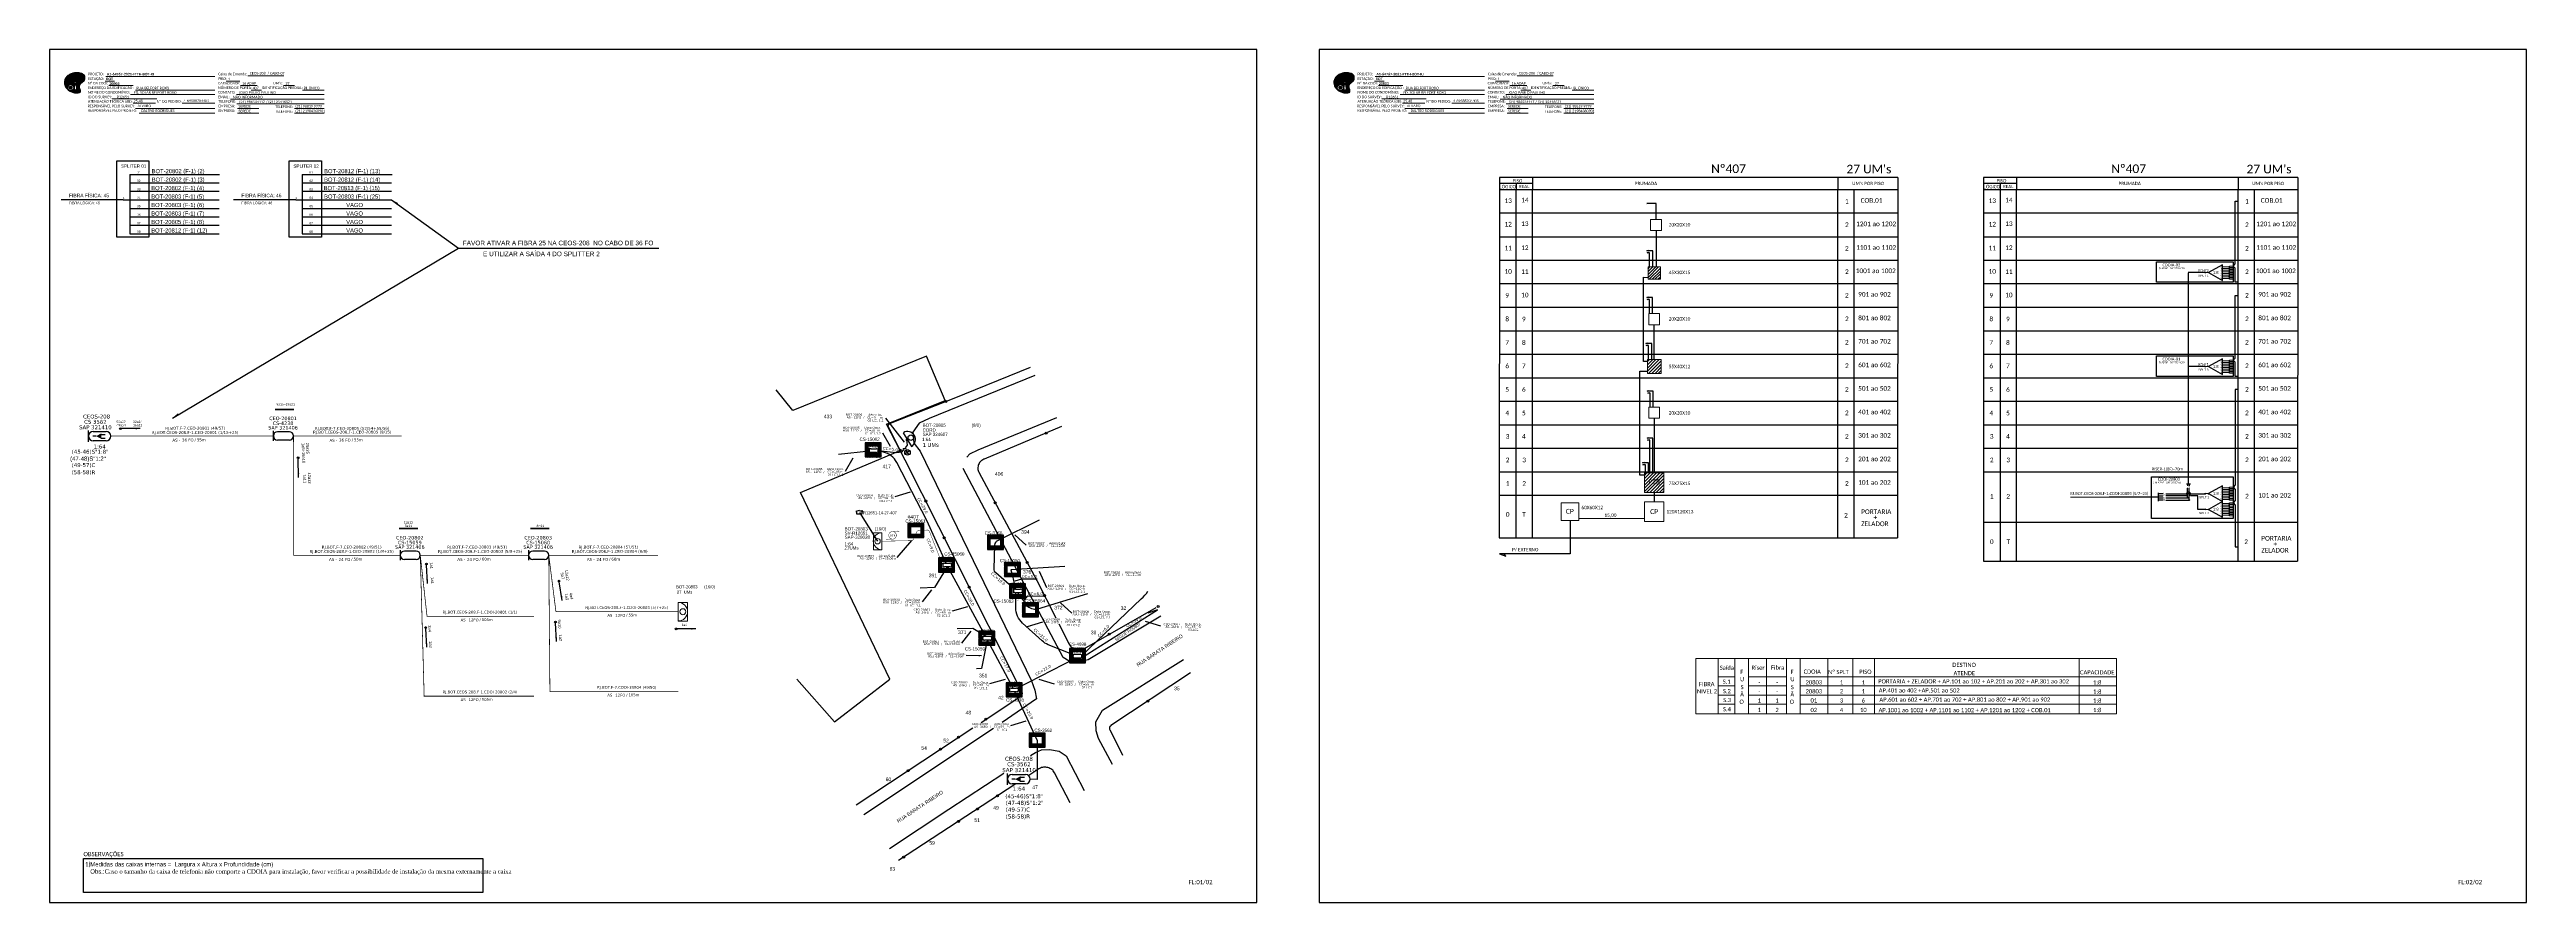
# Paper-space layout 'CDOI-20803' of a CAD drawing. Header units: metres. Extents: x -439 to 1287, y -851 to -257.
# The model-space entities are those that its viewports show. They can reach past a viewport. Long polylines and large blocks are cut down to what shows.
import ezdxf
from ezdxf.enums import TextEntityAlignment as Align

# ---------------------------------------------------------------- set-up
doc = ezdxf.new("R2010")
doc.units = ezdxf.units.M
for name, color, linetype, lineweight in [('(Notas)', 7, 'Continuous', 0), ("20.0-LEGENDA DOS CDO'S", 1, 'Continuous', 0), ('20.1-CDO_INTERIOR', 1, 'Continuous', 0), ('40.1-ETIQUETAS', 1, 'Continuous', 20), ('_NUMERAÇÃO_', 34, 'Continuous', 0)]:
    doc.layers.add(name, color=color, linetype=linetype, lineweight=lineweight)
for name, color, linetype in [('10.0-Cartográfico', 252, 'Continuous'), ('10.1-Caixas Subterrâneas', 5, 'Continuous'), ('10.2-Nº Policía', 7, 'Continuous'), ('10.3-Nome das Ruas', 252, 'Continuous'), ('20.4-CEOS', 1, 'Continuous'), ('20.5-CEO', 1, 'Continuous'), ('CAP a instalar', 1, 'Continuous'), ('celulas gpon', 7, 'Continuous'), ('Folga', 1, 'Continuous'), ('label_cabos', 7, 'Continuous'), ('Legenda', 1, 'Continuous'), ('Postes Existentes NA', 1, 'Continuous'), ('Seta indicação do cabo', 7, 'Continuous'), ('surveys', 7, 'Continuous'), ('surveys legendas', 7, 'Continuous'), ('UNIFILAR', 7, 'Continuous')]:
    doc.layers.add(name, color=color, linetype=linetype)
doc.layers.add('DROP DE CLIENTE', color=140, linetype='Continuous', plot=False)
doc.layers.add('EXTRA', color=50, linetype='Continuous', plot=False)
doc.styles.add('ARIAL', font='arial.ttf')
doc.styles.add('DIGICADE', font='arial.ttf')
doc.styles.add('siredit', font='verdana.ttf')
doc.styles.add('WMF-Calibri0', font='calibri.ttf')
doc.styles.add('WMF-Calibri1', font='calibrib.ttf')
doc.linetypes.add('FENCELINE1', pattern='A,0.25,-0.1,[133,ltypeshp.shx,S=0.1,R=0,X=-0.1,Y=0],-0.1,1', length=1.45)
doc.dimstyles.new('CC', dxfattribs={"dimtxt": 0.8, "dimasz": 2, "dimexe": 0.18, "dimexo": 0.0625, "dimgap": 0.09, "dimtad": 0, "dimdec": 0, "dimrnd": 1, "dimzin": 0, "dimdsep": 46, "dimtxsty": 'siredit', "dimblk": 'NONE', "dimcen": 0, "dimse1": 1, "dimse2": 1, "dimsd1": 1, "dimsd2": 1, "dimclrt": 7, "dimadec": 0, "dimazin": 0, "dimtfac": 1, "dimtdec": 0, "dimtofl": 0, "dimtmove": 0, "dimatfit": 3, "dimfxl": 0, "dimtolj": 1, "dimtzin": 0, "dimarcsym": 0})
doc.dimstyles.new('ISO-25', dxfattribs={"dimtxt": 2.5, "dimasz": 2.5, "dimexe": 1.25, "dimexo": 0.625, "dimtad": 1, "dimtxsty": 'Standard', "dimcen": 2.5, "dimadec": 0, "dimazin": 0, "dimtfac": 1, "dimtmove": 0, "dimatfit": 3, "dimfxl": 0, "dimarcsym": 0})
doc.dimstyles.get("Standard").update_dxf_attribs({"dimtxt": 0.18, "dimasz": 0.18, "dimexe": 0.18, "dimexo": 0.0625, "dimgap": 0.09, "dimtad": 0, "dimtih": 1, "dimtoh": 1, "dimdec": 4, "dimzin": 0, "dimdsep": 46, "dimtxsty": 'Standard', "dimcen": 0.09, "dimadec": 0, "dimazin": 0, "dimtfac": 1, "dimtdec": 4, "dimtofl": 0, "dimtmove": 0, "dimatfit": 3, "dimfxl": 0, "dimtolj": 1, "dimtzin": 0, "dimarcsym": 0})

# ---------------------------------------------------------------- blocks, each defined once
blk = doc.blocks.new('DV')
at = {"linetype": 'Continuous'}
blk.add_circle((0, 0), 0.00000275, dxfattribs=at)
blk = doc.blocks.new('*X8')
at = {"color": 0, "linetype": 'Continuous'}
for p, q in [((-1.25, 0.34099), (-0.49099, 1.1)), ((-1.25, 0.517767), (-0.667767, 1.1)), ((-1.25, 0.694544), (-0.844544, 1.1)), ((-1.25, 0.87132), (-1.02132, 1.1)), ((-1.25, 1.048097), (-1.198097, 1.1)), ((-1.25, 0.164214), (-0.8035, 0.610714)), ((-1.25, -0.012563), (-0.8035, 0.433937)), ((-1.25, -0.18934), (-0.8035, 0.25716)), ((-1.25, -0.366117), (-0.8035, 0.080383)), ((-0.789214, 0.625), (-0.314214, 1.1)), ((-0.612437, 0.625), (-0.137437, 1.1)), ((-0.43566, 0.625), (0.03934, 1.1)), ((-0.258883, 0.625), (0.216117, 1.1)), ((-0.082107, 0.625), (0.392893, 1.1)), ((0.09467, 0.625), (0.56967, 1.1)), ((0.271447, 0.625), (0.746447, 1.1)), ((0.448223, 0.625), (0.923223, 1.1)), ((0.625, 0.625), (1.1, 1.1)), ((0.801777, 0.625), (1.25, 1.073223)), ((0.8035, 0.449947), (1.25, 0.896447)), ((0.8035, 0.27317), (1.25, 0.71967)), ((0.8035, 0.096393), (1.25, 0.542893)), ((0.8035, -0.080383), (1.25, 0.366117)), ((0.8035, -0.25716), (1.25, 0.18934)), ((0.8035, -0.433937), (1.25, 0.012563)), ((-1.25, -0.542893), (-0.8035, -0.096393)), ((-1.25, -0.71967), (-0.8035, -0.27317)), ((-1.25, -0.896447), (-0.8035, -0.449947)), ((-1.25, -1.073223), (-0.801777, -0.625)), ((-1.1, -1.1), (-0.625, -0.625)), ((-0.923223, -1.1), (-0.448223, -0.625)), ((-0.746447, -1.1), (-0.271447, -0.625)), ((-0.56967, -1.1), (-0.09467, -0.625)), ((-0.392893, -1.1), (0.082107, -0.625)), ((-0.216117, -1.1), (0.258883, -0.625)), ((-0.03934, -1.1), (0.43566, -0.625)), ((0.137437, -1.1), (0.612437, -0.625)), ((0.314214, -1.1), (0.789214, -0.625)), ((0.49099, -1.1), (1.25, -0.34099)), ((0.667767, -1.1), (1.25, -0.517767)), ((0.8035, -0.610714), (1.25, -0.164214)), ((0.844544, -1.1), (1.25, -0.694544)), ((1.02132, -1.1), (1.25, -0.87132)), ((1.198097, -1.1), (1.25, -1.048097))]:
    blk.add_line(p, q, dxfattribs=at)
blk = doc.blocks.new('MANHOLE_MQ')
at = {"color": 0, "linetype": 'Continuous'}
for p, q in [((0.0000062, 0.0000057), (-0.0000063, 0.0000057)), ((-0.0000063, 0.0000057), (-0.0000063, -0.0000053)), ((-0.000004, 0.0000033), (0.000004, 0.0000033)), ((-0.000004, -0.0000029), (-0.000004, 0.0000033)), ((0.000004, 0.0000033), (0.000004, -0.0000029)), ((0.0000062, -0.0000053), (0.0000062, 0.0000057)), ((-0.0000063, -0.0000053), (0.0000062, -0.0000053)), ((0.000004, -0.0000029), (-0.000004, -0.0000029)), ((0.000004, -0.0000029), (0.000004, -0.0000029))]:
    blk.add_line(p, q, dxfattribs=at)
at = {"color": 0, "linetype": 'Continuous', "xscale": 5e-06, "yscale": 5e-06, "zscale": 1e-05}
blk.add_blockref('*X8', (0, 0.0000002), dxfattribs=at)
blk = doc.blocks.new('*U38')
at = {"color": 10}
for points in [[(41172, 12883), (40951, 13058)], [(40974, 12860), (41149, 13081)]]:
    blk.add_lwpolyline(points, dxfattribs=at)
blk.add_circle((41062, 12971), 141, dxfattribs=at)
blk = doc.blocks.new('Inst CDOE-8 CAIXA DIST OPT CDOE 48F_8D C_SPL OPTAP')
at = {"layer": "20.0-LEGENDA DOS CDO'S", "color": 0}
for tag, p, style, flags in [('ID_ATIVIDADE', (0.12, 6.47), 'ARIAL', 3), ('FATOR', (7.92, 6.47), 'ARIAL', 1), ('QTDE', (0.23, -0.97), 'DIGICADE', 3)]:
    blk.add_attdef(tag, p, '', height=0.8, rotation=0.11799, dxfattribs=dict(at, style=style, flags=flags))
at = {"layer": "20.0-LEGENDA DOS CDO'S", "color": 0, "style": 'ARIAL'}
for tag, p, height in [('1:XX', (-0.01, 1.7), 0.8), ('SAP', (0.12, 2.96), 0.8), ('CORDOALHA', (0.12, 4.02), 0.8), ('FID', (0.12, 5.25), 0.8), ('UMS', (0.14, 0.22), 1), ('FIBRAS_UTILIZADAS', (2.38, 5.26), 0.8)]:
    blk.add_attdef(tag, p, '', height=height, rotation=0.11799, dxfattribs=at)
blk = doc.blocks.new('_None')
blk = doc.blocks.new('Inst CB DT OCUP CFOA-SM-AS-80-TS-24')
at = {"layer": 'label_cabos', "color": 0, "style": 'siredit'}
for tag, flags, p in [('ID_ATIVIDADE', 3, (1.3, 2.7)), ('FATOR', 1, (11.6, 2.6))]:
    blk.add_attdef(tag, text='', height=1, rotation=359.69, dxfattribs=dict(at, flags=flags)).set_placement(p, align=Align.MIDDLE_CENTER)
for tag, p in [('DESTINO_CABO', (3.1, 1.3)), ('TIPO_CABO', (1.8, 0)), ('CABO', (4.7, -0.1)), ('/', (7.7, -0.1)), ('LANCE', (10.9, 0)), ('TIPO_CABO', (13.1, 1.2)), ('UND', (16, 0)), ('FID', (13.1, -1.4))]:
    blk.add_attdef(tag, text='', height=1, rotation=359.69, dxfattribs=at).set_placement(p, align=Align.MIDDLE_CENTER)
blk.add_attdef('QTDE', (12.4, -0.5), '', height=1, rotation=359.69, dxfattribs=at)
blk = doc.blocks.new('LEGENDA DOS CABOS')
at = {"layer": 'EXTRA', "color": 0, "style": 'siredit'}
for tag, p in [('ID', (4.6, 1)), ('XX', (9, 1))]:
    blk.add_attdef(tag, text='', height=0.48, rotation=359.69, dxfattribs=at).set_placement(p, align=Align.MIDDLE_CENTER)
at = {"layer": 'Legenda', "color": 0, "style": 'siredit'}
for tag, p in [('TIPO_CABO', (1.3, 0)), ('CABO', (4.7, -0.1)), ('/', (6.8, -0.1)), ('METROS', (10, -0.1))]:
    blk.add_attdef(tag, text='', height=0.8, rotation=359.69, dxfattribs=at).set_placement(p, align=Align.MIDDLE_CENTER)
blk = doc.blocks.new('Inst CB DT OCUP CFOA-SM-ASU-120-S-12')
at = {"layer": 'label_cabos', "color": 0, "style": 'siredit'}
for tag, flags, p in [('ID_ATIVIDADE', 3, (1.3, 2.7)), ('FATOR', 1, (11.6, 2.6))]:
    blk.add_attdef(tag, text='', height=1, rotation=359.69, dxfattribs=dict(at, flags=flags)).set_placement(p, align=Align.MIDDLE_CENTER)
for tag, p in [('TIPO_CABO', (1.3, 0)), ('DESTINO_CABO', (3.1, 1.3)), ('CABO', (4.7, -0.1)), ('/', (7.7, -0.1)), ('LANCE', (10.9, 0)), ('TIPO_CABO', (13.1, 1.2)), ('UND', (16, 0)), ('FID', (13.1, -1.4))]:
    blk.add_attdef(tag, text='', height=1, rotation=359.69, dxfattribs=at).set_placement(p, align=Align.MIDDLE_CENTER)
blk.add_attdef('QTDE', (12.4, -0.5), '', height=1, rotation=359.69, dxfattribs=at)
blk = doc.blocks.new('Inst CB AS CFOA-SM-AS-120-S-12 A')
at = {"layer": 'label_cabos', "color": 0, "style": 'siredit'}
for tag, flags, p in [('ID_ATIVIDADE', 3, (1.3, 2.7)), ('FATOR', 1, (11.6, 2.6))]:
    blk.add_attdef(tag, text='', height=1, rotation=359.69, dxfattribs=dict(at, flags=flags)).set_placement(p, align=Align.MIDDLE_CENTER)
for tag, p in [('TIPO_CABO', (1.3, 0)), ('DESTINO_CABO', (3.1, 1.3)), ('CABO', (4.7, -0.1)), ('/', (7.7, -0.1)), ('LANCE', (10.8, 0)), ('TIPO_CABO', (13.1, 1.2)), ('UND', (16, 0)), ('FID', (13.1, -1.4))]:
    blk.add_attdef(tag, text='', height=1, rotation=359.69, dxfattribs=at).set_placement(p, align=Align.MIDDLE_CENTER)
blk.add_attdef('QTDE', (12.4, -0.5), '', height=1, rotation=359.69, dxfattribs=at)
blk = doc.blocks.new('Inst CB DT OCUP CFOA-SM-AS-80-TS-36')
at = {"layer": 'label_cabos', "color": 0, "style": 'siredit'}
for tag, flags, p in [('ID_ATIVIDADE', 3, (1.3, 2.7)), ('FATOR', 1, (11.6, 2.6))]:
    blk.add_attdef(tag, text='', height=1, rotation=359.69, dxfattribs=dict(at, flags=flags)).set_placement(p, align=Align.MIDDLE_CENTER)
for tag, p in [('DESTINO_CABO', (3.1, 1.3)), ('TIPO_CABO', (1.8, 0)), ('CABO', (4.7, -0.1)), ('/', (7.7, -0.1)), ('LANCE', (10.9, 0)), ('TIPO_CABO', (13.1, 1.2)), ('UND', (16, 0)), ('FID', (13.1, -1.4))]:
    blk.add_attdef(tag, text='', height=1, rotation=359.69, dxfattribs=at).set_placement(p, align=Align.MIDDLE_CENTER)
blk.add_attdef('QTDE', (12.4, -0.5), '', height=1, rotation=359.69, dxfattribs=at)
blk = doc.blocks.new('*U34')
at = {"layer": '20.4-CEOS'}
for p, q in [((-4.54, 1.19), (-1.19, 1.19)), ((-1.19, -1.19), (-4.54, -1.19))]:
    blk.add_line(p, q, dxfattribs=at)
for points in [[(-5.73, -1.43), (-5.73, 1.44)], [(-3.79, 0), (-4.59, 0)], [(-2.47, 0.48), (-1.45, 0.48)], [(-2.47, -0.52), (-1.45, -0.52)]]:
    blk.add_lwpolyline(points, dxfattribs=at)
blk.add_lwpolyline([(-3.79, 0, 0, 1.47, 0), (-2.41, 0, 1.47, 1.47, 0)], format="xyseb", dxfattribs=at)
for centre, start, end in [((-4.54, 0), 90, 270), ((-1.19, 0), 270, 90)]:
    blk.add_arc(centre, 1.19, start, end, dxfattribs=at)
at = {"layer": '20.4-CEOS', "color": 7, "style": 'siredit'}
for tag, p in [('LOCAL', (-2.86, 4.24)), ('SAP', (-2.81, 2.77)), ('FID', (-2.86, 5.6)), ('RACIO_SPLITAGEM', (-2.86, -1.88))]:
    blk.add_attdef(tag, text='', height=1.01, dxfattribs=at).set_placement(p, align=Align.TOP_CENTER)
for tag, flags, p in [('ID_ATIVIDADE', 3, (-2.86, -3.58)), ('FATOR', 1, (-2.86, -4.89))]:
    blk.add_attdef(tag, text='', height=1.01, dxfattribs=dict(at, flags=flags)).set_placement(p, align=Align.TOP_CENTER)
at = {"layer": '20.4-CEOS', "color": 7, "style": 'siredit', "flags": 3}
blk.add_attdef('QTDE', (-4.97, -7.12), '', height=1.01, dxfattribs=at)
blk = doc.blocks.new('*U33')
at = {"layer": '20.4-CEOS', "color": 7, "style": 'siredit'}
for tag, p in [('FIBRAS_SPLITTER', (0, 0)), ('FIBRAS_TOP_C', (0, -4.13)), ('RESERVA_FINAIS', (0, -5.46))]:
    blk.add_attdef(tag, p, '', height=1.01, dxfattribs=at)
for tag, p, flags in [('ID_ATIVIDADE', (0, -6.77), 3), ('QTDE', (0, -9.4), 1), ('FATOR', (0, -8.09), 1), ('FID', (0, -10.71), 1)]:
    blk.add_attdef(tag, p, '', height=1.01, dxfattribs=dict(at, flags=flags))
blk = doc.blocks.new('*U39')
at = {"layer": '20.4-CEOS', "color": 7, "style": 'siredit'}
blk.add_attdef('FIBRAS_SPLITTER', (0, 0), '', height=1.01, dxfattribs=at)
for tag, p, flags in [('QTDE', (0, -4.11), 1), ('ID_ATIVIDADE', (0, -1.48), 3), ('FATOR', (0, -2.79), 1), ('FID', (0, -5.42), 1)]:
    blk.add_attdef(tag, p, '', height=1.01, dxfattribs=dict(at, flags=flags))
blk = doc.blocks.new('A$C07E14978')
at = {"layer": 'Folga', "color": 0, "const_width": 0.137}
for points in [[(2.23, 0.28), (0.03, 0.28), (0.47, 0.06)], [(2.23, 2.92), (4.42, 2.92), (3.98, 3.13)]]:
    blk.add_lwpolyline(points, dxfattribs=at)
at = {"layer": 'Folga', "color": 0, "const_width": 0.146}
blk.add_lwpolyline([(2.23, 2.92, 1.000012), (2.23, 0.28, 0.999978)], format="xyb", close=True, dxfattribs=at)
at = {"layer": 'Folga', "color": 0}
blk.add_text('10m', height=0.659, dxfattribs=at).set_placement((1.38, 1.27))
blk = doc.blocks.new('ETIQUETA_RS5F')
at = {"layer": '40.1-ETIQUETAS', "color": 0, "style": 'siredit'}
blk.add_text('/', height=1.5, dxfattribs=at).set_placement((1.6, -2), align=Align.MIDDLE_RIGHT)
for tag, p in [('ETIQUETA_R_SECUNDARIA', (1.2, 2.1)), ('ETIQUETA_R_PRIMARIA', (1.2, 4.1)), ('F_ATIVAS/F_MORTAS', (1.1, -4.2))]:
    blk.add_attdef(tag, text='', height=1.5, dxfattribs=at).set_placement(p, align=Align.MIDDLE_CENTER)
for tag, p in [('TIPO_CABO', (-6.6, -2.1)), ('CAP_CABO', (0.4, -2.1))]:
    blk.add_attdef(tag, text='', height=1.5, dxfattribs=at).set_placement(p, align=Align.MIDDLE_RIGHT)
for tag, p in [('FUSÃO_1', (0.8, -8.4)), ('FUSÃO_2', (0.8, -10.6)), ('FUSÃO_3', (0.8, -12.9)), ('FUSÃO_4', (0.8, -15.1)), ('FUSÃO_5', (0.8, -17.2))]:
    blk.add_attdef(tag, text='', height=1.5, dxfattribs=at).set_placement(p, align=Align.CENTER)
blk.add_attdef('METROS', text='', height=1.5, dxfattribs=at).set_placement((2.1, -2), align=Align.MIDDLE_LEFT)
blk = doc.blocks.new('SPLT_1-8_SC-APC')
at = {"color": 1, "lineweight": 0}
blk.add_lwpolyline([(-17, -7.5), (-19.3, -7.5)], dxfattribs=at)
at = {"color": 1}
blk.add_lwpolyline([(-7.4, -2.1), (-17, -7.5), (-7.4, -13), (-7.4, -2.1)], dxfattribs=at)
at = {"color": 3, "lineweight": 0}
for points in [[(-3, -3.5), (-7.4, -3.5)], [(-7.4, -4.7), (-3, -4.7)], [(-7.4, -5.8), (-3, -5.8)], [(-7.4, -7), (-3, -7)], [(-7.4, -8.1), (-3, -8.1)], [(-7.4, -9.3), (-3, -9.3)], [(-7.4, -10.4), (-3, -10.4)], [(-7.4, -11.6), (-3, -11.6)], [(-2.4, -3), (-2.4, -4)], [(-2.4, -3), (0, -3)], [(-2.4, -4), (0, -4)], [(-2.4, -4.2), (-2.4, -5.2)], [(-2.4, -4.2), (0, -4.2)], [(-2.4, -5.2), (0, -5.2)], [(-2.4, -5.3), (-2.4, -6.3)], [(-2.4, -5.3), (0, -5.3)], [(-2.4, -6.3), (0, -6.3)], [(-2.4, -6.5), (-2.4, -7.5)], [(-2.4, -6.5), (0, -6.5)], [(-2.4, -7.5), (0, -7.5)], [(-2.4, -7.6), (-2.4, -8.6)], [(-2.4, -7.6), (0, -7.6)], [(-2.4, -8.6), (0, -8.6)], [(-2.4, -8.8), (-2.4, -9.8)], [(-2.4, -8.8), (0, -8.8)], [(-2.4, -9.8), (0, -9.8)], [(-2.4, -9.9), (-2.4, -10.9)], [(-2.4, -9.9), (0, -9.9)], [(-2.4, -10.9), (0, -10.9)], [(-2.4, -11.1), (-2.4, -12.1)], [(-2.4, -11.1), (0, -11.1)], [(-2.4, -12.1), (0, -12.1)]]:
    blk.add_lwpolyline(points, dxfattribs=at)
for points in [[(-3, -3.2), (-2.4, -3.2), (-2.4, -3.8), (-3, -3.8)], [(-3, -4.4), (-2.4, -4.4), (-2.4, -5), (-3, -5)], [(-3, -5.5), (-2.4, -5.5), (-2.4, -6.1), (-3, -6.1)], [(-3, -6.7), (-2.4, -6.7), (-2.4, -7.3), (-3, -7.3)], [(-3, -7.8), (-2.4, -7.8), (-2.4, -8.4), (-3, -8.4)], [(-3, -9), (-2.4, -9), (-2.4, -9.6), (-3, -9.6)], [(-3, -10.1), (-2.4, -10.1), (-2.4, -10.7), (-3, -10.7)], [(-3, -11.3), (-2.4, -11.3), (-2.4, -11.9), (-3, -11.9)]]:
    blk.add_lwpolyline(points, close=True, dxfattribs=at)
at = {"color": 1, "style": 'ARIAL'}
for s, height, p in [('1:8', 2, (-13.9, -8.4)), ('S1', 0.75, (-8.7, -3.8)), ('S2', 0.75, (-8.7, -5)), ('S3', 0.75, (-8.7, -6.2)), ('S4', 0.75, (-8.7, -7.4)), ('S5', 0.75, (-8.7, -8.6)), ('S6', 0.75, (-8.7, -9.7)), ('S7', 0.75, (-8.7, -10.8)), ('S8', 0.75, (-8.7, -11.9))]:
    blk.add_text(s, height=height, dxfattribs=at).set_placement(p)
blk = doc.blocks.new('SPLITTER_')
blk.add_point((0, 0))
at = {"style": 'ARIAL', "flags": 4}
blk.add_attdef('SPLT', (0, -3.3), '', height=1.5, dxfattribs=at)
blk = doc.blocks.new('OI')
h = blk.add_hatch(color=40)
edge = h.paths.add_edge_path()
edge.add_spline(control_points=[(4.4, -0.7), (3.9, -1), (3.3, -1.5), (2.8, -2.6), (2.9, -3.5), (3.1, -4.3), (3.3, -4.9), (3.4, -5.4), (3.4, -5.9), (3.2, -6.4), (2.5, -6.6), (1.7, -6.6), (0.6, -6.7), (-0.6, -6.4), (-1.6, -6.1), (-2.8, -5.6), (-3.9, -4.8), (-4.9, -3.7), (-5.3, -2.6), (-5.6, -1.9), (-5.8, -1), (-5.7, 0.5), (-5.1, 2), (-4.1, 3), (-3.3, 3.6), (-2.4, 4.2), (-1.4, 4.4), (-0.6, 4.7), (0.8, 4.9), (2.2, 5), (3.8, 4.6), (4.7, 4.2), (5.4, 3.7), (5.8, 3), (6, 2.2), (6, 1.5), (5.7, 0.6), (5.3, 0.1), (4.9, -0.4), (4.5, -0.6), (4.4, -0.7)], knot_values=[0, 0, 0, 0, 1.60434, 2.417191, 3.427595, 4.282808, 4.776746, 5.304182, 5.888771, 6.258406, 6.858137, 7.79129, 8.986195, 10.124242, 11.187857, 12.242908, 13.953784, 15.414161, 16.515391, 17.349188, 17.675853, 19.552021, 21.515531, 22.568638, 23.63245, 24.621084, 25.782718, 26.745347, 27.142653, 29.870543, 31.004649, 31.921532, 32.709589, 33.801391, 34.042471, 35.192333, 35.971461, 36.628871, 37.254359, 37.836911, 37.836911, 37.836911, 37.836911], degree=3, periodic=0)
h.paths.add_polyline_path([(1.1, -0.9, -1), (0, -0.9, -1)], flags=16)
edge = h.paths.add_edge_path(flags=16)
edge.add_ellipse((0.6, -3.6), major_axis=(-0.02, 1.71), ratio=0.361305, start_angle=0, end_angle=360)
h.paths.add_polyline_path([(-0.4, -3.6, -1), (-3.8, -3.6, -1)], flags=16)
edge = h.paths.add_edge_path(flags=0)
edge.add_ellipse((-2.1, -3.6), major_axis=(0, 0.885), ratio=0.758294, start_angle=0, end_angle=360)
at = {"color": 40}
for centre, radius in [((-2.1, -3.6), 1.72), ((0.5, -0.9), 0.587)]:
    blk.add_circle(centre, radius, dxfattribs=at)
blk.add_ellipse((-2.1, -3.6), major_axis=(0, 0.885), ratio=0.758294, start_param=-3.141592653589792, end_param=3.141592653589792, dxfattribs=at)
blk.add_ellipse((0.6, -3.6), major_axis=(-0.02, 1.71), ratio=0.361305, dxfattribs=at)
at = {"color": 40, "start_tangent": (-0.800898, -0.598801), "end_tangent": (-0.800898, -0.598801)}
blk.add_spline([(4.4, -0.7), (3.2, -1.8), (2.9, -2.5), (2.9, -3.5), (3.1, -4.4), (3.3, -4.8), (3.4, -5.4), (3.4, -6), (3.2, -6.3), (2.7, -6.5), (1.7, -6.6), (0.5, -6.6), (-0.6, -6.4), (-1.6, -6.1), (-2.6, -5.7), (-3.9, -4.7), (-4.9, -3.6), (-5.4, -2.6), (-5.6, -1.8), (-5.7, -1.5), (-5.6, 0.4), (-4.8, 2.2), (-4.1, 3), (-3.3, 3.6), (-2.4, 4.1), (-1.3, 4.5), (-0.4, 4.7), (0, 4.8), (2.7, 4.8), (3.8, 4.5), (4.7, 4.2), (5.3, 3.7), (5.9, 2.7), (5.9, 2.5), (5.9, 1.3), (5.7, 0.6), (5.3, 0.1), (4.8, -0.4), (4.4, -0.7)], degree=3, dxfattribs=at)
blk = doc.blocks.new('SETA 2')
at = {"layer": 'Seta indicação do cabo'}
h = blk.add_hatch(color=256, dxfattribs=at)
h.dxf.hatch_style = 1
h.paths.add_polyline_path([(348.97, 271.65, 1), (348.85, 271.65, 1)])
blk.add_circle((348.91, 271.65), 0.0626, dxfattribs=at)
blk.add_leader([(350.28, 271.65), (348.97, 271.65)], dimstyle='CC', override={"dimasz": 0.3}, dxfattribs=at)

msp = doc.modelspace()

# ---------------------------------------------------------------- hatches: boundary and pattern name
h = msp.add_hatch()
h.set_pattern_fill('ANSI31', color=1, scale=0.45, style=0)
h.set_pattern_definition([(45, (-330.719, -383.1889), (-1.010279, 1.010279), [])])
h.paths.add_polyline_path([(-177.7, -65.8), (-169.2, -65.8), (-169.2, -57.2), (-177.7, -57.2)])
h = msp.add_hatch(color=3)
h.dxf.hatch_style = 1
edge = h.paths.add_edge_path()
edge.add_arc((210.4, -61.1), 0.242, 0, 360)
h = msp.add_hatch()
h.set_pattern_fill('ANSI31', color=1, scale=0.5, style=0)
h.set_pattern_definition([(45, (-348.1898, -483.9379), (-1.122532, 1.122532), [])])
h.paths.add_polyline_path([(-178.2, -131.3), (-168.7, -131.3), (-168.7, -121.7), (-178.2, -121.7)])
h = msp.add_hatch(color=3)
h.dxf.hatch_style = 1
edge = h.paths.add_edge_path()
edge.add_arc((210.4, -126.6), 0.242, 0, 360)
h = msp.add_hatch()
h.set_pattern_fill('LINE', color=1, scale=0.5, angle=45)
h.set_pattern_definition([(45, (73.6528, 0), (-1.122532, 1.122532), [])])
h.paths.add_polyline_path([(-180.3, -200.6), (-180.3, -214.3), (-166.7, -214.3), (-166.7, -200.6)])
h.paths.add_polyline_path([(-178.5, -209.5), (-168.4, -209.5), (-168.4, -204.4), (-178.5, -204.4)], flags=24)
h = msp.add_hatch(color=3)
h.dxf.hatch_style = 1
edge = h.paths.add_edge_path()
edge.add_arc((198.1, -218), 0.256, 0, 360)
h = msp.add_hatch(color=3)
h.dxf.hatch_style = 1
edge = h.paths.add_edge_path()
edge.add_arc((199.2, -219.5), 0.256, 0, 360)
h = msp.add_hatch(color=3)
h.dxf.hatch_style = 1
edge = h.paths.add_edge_path()
edge.add_arc((210.4, -215.1), 0.256, 0, 360)
h = msp.add_hatch(color=3)
h.dxf.hatch_style = 1
edge = h.paths.add_edge_path()
edge.add_arc((210.4, -226), 0.256, 0, 360)

# ---------------------------------------------------------------- linework, layer by layer
at = {"layer": '(Notas)', "lineweight": 0}
for p, q in [((-128.9, -368.3), (-128.9, -329.9)), ((-117.3, -368.3), (-117.3, -329.9)), ((-107.7, -368.3), (-107.7, -329.9)), ((-95.3, -368.3), (-95.3, -329.9)), ((-81.3, -368.3), (-81.3, -329.9)), ((-71.8, -368.3), (-71.8, -329.9)), ((-52.5, -368.3), (-52.5, -329.9)), ((-35.1, -368.3), (-35.1, -329.9)), ((-20.1, -368.3), (-20.1, -329.9)), ((122.5, -368.3), (122.5, -329.9))]:
    msp.add_line(p, q, dxfattribs=at)
msp.add_lwpolyline([(148.5, -329.9), (148.5, -368.3)], dxfattribs=at)
at = {"color": 5}
for p, q in [((210.4, -61.1), (198.4, -61.1)), ((210.4, -126.6), (198.4, -126.6)), ((182.8, -219.5), (199.2, -219.5)), ((198.1, -218), (198.1, -211.3)), ((199.2, -219.5), (199.2, -211.3))]:
    msp.add_line(p, q, dxfattribs=at)
at = {"color": 1}
msp.add_line((177.5, -214.5), (177.5, -220.4), dxfattribs=at)
at = {"color": 7}
msp.add_line((182.8, -218), (198.1, -218), dxfattribs=at)
at = {"color": 0}
for p, q in [((-1262.5, -469.2), (-984.3, -469.2)), ((-1262.5, -492.9), (-1262.5, -469.2)), ((-984.3, -469.2), (-984.3, -492.9)), ((-984.3, -492.9), (-1262.5, -492.9))]:
    msp.add_line(p, q, dxfattribs=at)
for points in [[(-1286.1, -499.8), (-445.1, -499.8), (-445.1, 94.2), (-1286.1, 94.2)], [(-406.9, -499.8), (434.1, -499.8), (434.1, 94.2), (-406.9, 94.2)]]:
    msp.add_lwpolyline(points, close=True)
at = {"color": 7, "lineweight": 0}
for points in [[(-1247.5, 72.2), (-1240.9, 72.2)], [(-1247, 75.5), (-1171, 75.5)], [(-1244.8, 69.2), (-1227.8, 69.2)], [(-1163.2, 72.3), (-1153.7, 72.3)], [(-1153.1, 69.2), (-1141.5, 69.2)], [(-1148.1, 76), (-1123, 76)], [(-1123.2, 69.2), (-1115.5, 69.2)], [(-368.3, 72.2), (-361.7, 72.2)], [(-367.8, 75.5), (-291.8, 75.5)], [(-365.6, 69.2), (-348.7, 69.2)], [(-284, 72.3), (-274.5, 72.3)], [(-274, 69.2), (-262.3, 69.2)], [(-269, 76), (-243.8, 76)], [(-244, 69.2), (-236.3, 69.2)], [(-1242.5, 59.8), (-1211.4, 59.8)], [(-1229.7, 62.8), (-1171, 62.8)], [(-1228, 56.8), (-1212.4, 56.8)], [(-1226.2, 65.9), (-1171, 65.9)], [(-1226.2, 53.2), (-1171, 53.2)], [(-1193.7, 56.8), (-1171, 56.8)], [(-1160.1, 59.6), (-1094.8, 59.6)], [(-1156, 62.8), (-1094.8, 62.8)], [(-1155.8, 56.3), (-1094.8, 56.3)], [(-1155.2, 53.2), (-1140.4, 53.2)], [(-1145.6, 65.9), (-1138.6, 65.9)], [(-1115.6, 53.2), (-1094.8, 53.2)], [(-1109.9, 65.9), (-1094.8, 65.9)], [(-363.3, 59.8), (-332.3, 59.8)], [(-350.5, 62.8), (-291.8, 62.8)], [(-348.8, 56.8), (-333.3, 56.8)], [(-347.1, 65.9), (-291.8, 65.9)], [(-347.1, 53.2), (-291.8, 53.2)], [(-314.5, 56.8), (-291.8, 56.8)], [(-280.9, 59.6), (-215.6, 59.6)], [(-276.8, 62.8), (-215.6, 62.8)], [(-276.6, 56.3), (-215.6, 56.3)], [(-276, 53.2), (-261.2, 53.2)], [(-266.4, 65.9), (-259.4, 65.9)], [(-236.4, 53.2), (-215.6, 53.2)], [(-230.7, 65.9), (-215.6, 65.9)], [(-1223.8, 50), (-1171, 50)], [(-1155.2, 50), (-1140.4, 50)], [(-1115.6, 50), (-1094.8, 50)], [(-344.6, 50), (-291.8, 50)], [(-276, 50), (-261.2, 50)], [(-236.4, 50), (-215.6, 50)]]:
    msp.add_lwpolyline(points, dxfattribs=at)
at = {"color": 7}
for points in [[(-1239.3, 16.8), (-1216.9, 16.8), (-1216.9, -36.4), (-1239.3, -36.4)], [(-1119.2, 16.8), (-1096.8, 16.8), (-1096.8, -36.4), (-1119.2, -36.4)]]:
    msp.add_lwpolyline(points, close=True, dxfattribs=at)
at = {"color": 0}
for points in [[(-3.9, 5), (-281.2, 5)], [(-258.1, 0.9), (-281.2, 0.9)], [(274.8, 5), (56, 5)], [(79.2, 0.9), (56, 0.9)]]:
    msp.add_lwpolyline(points, dxfattribs=at)
for points in [[(-281.2, 5), (-281.2, -3.3)], [(-269.6, 0.9), (-269.6, -3.3)], [(-258.1, -3.3), (-258.1, 5)], [(-45.5, 5), (-45.5, -3.3)], [(-3.9, 5), (-3.9, -3.3)], [(56, 5), (56, -3.3)], [(67.6, 0.9), (67.6, -3.3)], [(79.2, -3.3), (79.2, 5)], [(233.2, 5), (233.2, -3.3)], [(274.8, 5), (274.8, -3.3)], [(-281.2, -3.3), (-281.4, -245.8)], [(-281.2, -3.3), (-3.9, -3.3)], [(-281.2, -3.3), (-3.9, -3.3)], [(-281.2, -3.3), (-3.9, -3.3)], [(-281.2, -3.3), (-3.9, -3.3)], [(-269.9, -3.3), (-269.9, -245.8)], [(-258.3, -245.8), (-258.3, -3.3)], [(-45.7, -3.3), (-45.7, -245.8)], [(-34.1, -245.8), (-34.1, -3.3)], [(-3.9, -3.3), (-4.1, -245.8)], [(56, -3.3), (55.8, -262.1)], [(56, -3.3), (274.8, -3.3)], [(56, -3.3), (274.8, -3.3)], [(56, -3.3), (274.8, -3.3)], [(56, -3.3), (274.8, -3.3)], [(67.4, -3.3), (67.4, -262.1)], [(78.9, -262.1), (78.9, -3.3)], [(233, -3.3), (233, -262.1)], [(244.6, -262.1), (244.6, -3.3)], [(274.8, -3.3), (274.6, -262.1)], [(-281.2, -19.6), (-3.9, -19.6)], [(56, -19.6), (274.8, -19.6)], [(-281.4, -36.1), (-4.1, -36.1)], [(55.8, -36.1), (274.6, -36.1)], [(-281.4, -52.5), (-4.1, -52.5)], [(-281.4, -68.8), (-4.1, -68.8)], [(55.8, -52.5), (274.6, -52.5)], [(55.8, -68.8), (274.6, -68.8)], [(-281.4, -85.2), (-4.1, -85.2)], [(55.8, -85.2), (274.6, -85.2)], [(-281.4, -101.6), (-4.1, -101.6)], [(55.8, -101.6), (274.6, -101.6)], [(-281.4, -117.9), (-4.1, -117.9)], [(55.8, -117.9), (274.6, -117.9)], [(-281.4, -134.3), (-4.1, -134.3)], [(55.8, -134.3), (274.6, -134.3)], [(-281.4, -150.7), (-4.1, -150.7)], [(55.8, -150.7), (274.6, -150.7)], [(-281.4, -167.1), (-4.1, -167.1)], [(55.8, -167.1), (274.6, -167.1)], [(-281.4, -183.4), (-4.1, -183.4)], [(55.8, -183.4), (274.6, -183.4)], [(-281.4, -199.8), (-4.1, -199.8)], [(55.8, -199.8), (274.6, -199.8)], [(-281.4, -216.2), (-4.1, -216.2)], [(55.8, -235), (274.6, -235)], [(-281.4, -245.8), (-4.1, -245.8)], [(55.8, -262.1), (274.6, -262.1)]]:
    msp.add_lwpolyline(points)
at = {"color": 3}
for points in [[(-172.2, -24.2), (-172.2, -13.1), (-178.6, -13.1), (-177.2, -12.7)], [(233, -67.9), (231.2, -67.9), (231.2, -58.1), (229.7, -56.6), (231.2, -55.1), (231.2, -11.4), (232.9, -11.4)], [(-172.2, -31.9), (-172.2, -57.2)], [(-174.5, -57.2), (-174.5, -46), (-178.6, -46), (-177.2, -45.6)], [(-176.7, -57.2), (-176.7, -47.4), (-178.3, -47.4), (-176.9, -47)], [(-178.2, -123.1), (-180.9, -123.1), (-180.9, -64.4), (-177.8, -64.5)], [(-174.6, -89.7), (-174.6, -78.5), (-178.7, -78.5), (-177.3, -78)], [(-176.7, -89.7), (-176.7, -79.9), (-178.4, -79.9), (-177, -79.5)], [(232.9, -133.4), (231.2, -133.4), (231.2, -123.6), (229.7, -122.1), (231.2, -120.6), (231.2, -77), (232.9, -77)], [(-173.5, -121.7), (-173.5, -97.4)], [(-175.2, -121.7), (-175.2, -110.5), (-179.3, -110.5), (-178, -110.1)], [(-177.4, -121.7), (-177.4, -112), (-179, -112), (-177.6, -111.5)], [(-180.3, -202.2), (-183.5, -202.2), (-183.5, -129.8), (-178.2, -129.8)], [(-174.2, -154.8), (-174.2, -143.7), (-178.4, -143.7), (-177, -143.2)], [(-176.4, -154.8), (-176.4, -145.1), (-178, -145.1), (-176.7, -144.7)], [(232.9, -142.5), (231.2, -142.5), (231.2, -209), (229.7, -210.6), (231.2, -212.1), (231.2, -219.9), (229.7, -221.5), (231.2, -223), (231.2, -252.1), (232.9, -252.1)], [(-173.5, -162.6), (-173.5, -200.6)], [(-174.4, -200.6), (-174.4, -176.4), (-178.5, -176.4), (-177.1, -176)], [(-176.5, -200.6), (-176.5, -177.8), (-178.2, -177.8), (-176.8, -177.4)], [(-177.5, -200.6), (-177.5, -193.5), (-181.6, -193.5), (-180.2, -193.1)], [(-179.6, -200.6), (-179.6, -195), (-181.3, -195), (-179.9, -194.5)], [(-173.5, -214.3), (-173.5, -220.8)], [(177.5, -215), (180.7, -215)], [(-180.3, -232.5), (-226, -232.4)]]:
    msp.add_lwpolyline(points, dxfattribs=at)
at = {"lineweight": 0}
for points in [[(-168.4, -24.2), (-176.1, -24.2), (-176.1, -31.9), (-168.4, -31.9)], [(-169.7, -89.7), (-177.3, -89.7), (-177.3, -97.4), (-169.7, -97.4)], [(-169.7, -154.8), (-177.3, -154.8), (-177.3, -162.6), (-169.7, -162.6)], [(-238.2, -221.4), (-226, -221.4), (-226, -233.8), (-238.2, -233.8)], [(-180.3, -220.8), (-166.7, -220.8), (-166.7, -234.5), (-180.3, -234.5)]]:
    msp.add_lwpolyline(points, close=True, dxfattribs=at)
at = {"color": 1, "lineweight": 0}
for points in [[(-169.2, -57.2), (-177.7, -57.2), (-177.7, -65.8), (-169.2, -65.8)], [(-168.7, -121.7), (-178.2, -121.7), (-178.2, -131.3), (-168.7, -131.3)], [(-180.3, -200.6), (-166.7, -200.6), (-166.7, -214.3), (-180.3, -214.3)]]:
    msp.add_lwpolyline(points, close=True, dxfattribs=at)
at = {"color": 1}
for points in [[(176.5, -53.6), (229.7, -53.6), (229.7, -67.9), (176.5, -67.9)], [(176.5, -119.1), (229.7, -119.1), (229.7, -133.4), (176.5, -133.4)], [(172.9, -203.4), (229.7, -203.4), (229.7, -232.3), (172.9, -232.3)]]:
    msp.add_lwpolyline(points, close=True, dxfattribs=at)
at = {"color": 5, "const_width": 1}
msp.add_lwpolyline([(198.6, -208.3), (198.6, -61.1)], dxfattribs=at)
at = {"color": 1, "lineweight": 0}
for points in [[(212.6, -61.1), (210.4, -61.1)], [(212.6, -126.6), (210.4, -126.6)]]:
    msp.add_lwpolyline(points, dxfattribs=at)
at = {"color": 1}
for points in [[(222.3, -55.7), (212.6, -61.1), (222.3, -66.6), (222.3, -55.7)], [(222.3, -121.2), (212.6, -126.6), (222.3, -132.1), (222.3, -121.2)], [(-232.1, -233.8), (-232.1, -256.9), (-277.2, -256.9), (-281.3, -256.9)], [(-281.3, -256.9), (-276.9, -258.5)], [(-276.9, -258.5), (-278.3, -256.7)]]:
    msp.add_lwpolyline(points, dxfattribs=at)
at = {"color": 3, "lineweight": 0}
for points in [[(226.7, -57.1), (222.3, -57.1)], [(222.3, -58.2), (226.7, -58.2)], [(222.3, -59.4), (226.7, -59.4)], [(222.3, -60.6), (226.7, -60.6)], [(222.3, -61.7), (226.7, -61.7)], [(222.3, -62.9), (226.7, -62.9)], [(222.3, -64), (226.7, -64)], [(222.3, -65.2), (226.7, -65.2)], [(227.2, -56.6), (227.2, -57.6)], [(227.2, -56.6), (229.7, -56.6)], [(227.2, -57.6), (229.7, -57.6)], [(227.2, -57.8), (227.2, -58.7)], [(227.2, -57.8), (229.7, -57.8)], [(227.2, -58.7), (229.7, -58.7)], [(227.2, -58.9), (227.2, -59.9)], [(227.2, -58.9), (229.7, -58.9)], [(227.2, -59.9), (229.7, -59.9)], [(227.2, -60.1), (227.2, -61)], [(227.2, -60.1), (229.7, -60.1)], [(227.2, -61), (229.7, -61)], [(227.2, -61.2), (227.2, -62.2)], [(227.2, -61.2), (229.7, -61.2)], [(227.2, -62.2), (229.7, -62.2)], [(227.2, -62.4), (227.2, -63.4)], [(227.2, -62.4), (229.7, -62.4)], [(227.2, -63.4), (229.7, -63.4)], [(227.2, -63.5), (227.2, -64.5)], [(227.2, -63.5), (229.7, -63.5)], [(227.2, -64.5), (229.7, -64.5)], [(227.2, -64.7), (227.2, -65.7)], [(227.2, -64.7), (229.7, -64.7)], [(227.2, -65.7), (229.7, -65.7)], [(226.7, -122.6), (222.3, -122.6)], [(222.3, -123.7), (226.7, -123.7)], [(222.3, -124.9), (226.7, -124.9)], [(222.3, -126), (226.7, -126)], [(222.3, -127.2), (226.7, -127.2)], [(222.3, -128.3), (226.7, -128.3)], [(222.3, -129.5), (226.7, -129.5)], [(222.3, -130.7), (226.7, -130.7)], [(227.2, -122.1), (227.2, -123.1)], [(227.2, -122.1), (229.7, -122.1)], [(227.2, -123.1), (229.7, -123.1)], [(227.2, -123.2), (227.2, -124.2)], [(227.2, -123.2), (229.7, -123.2)], [(227.2, -124.2), (229.7, -124.2)], [(227.2, -124.4), (227.2, -125.4)], [(227.2, -124.4), (229.7, -124.4)], [(227.2, -125.4), (229.7, -125.4)], [(227.2, -125.6), (227.2, -126.5)], [(227.2, -125.6), (229.7, -125.6)], [(227.2, -126.5), (229.7, -126.5)], [(227.2, -126.7), (227.2, -127.7)], [(227.2, -126.7), (229.7, -126.7)], [(227.2, -127.7), (229.7, -127.7)], [(227.2, -127.9), (227.2, -128.8)], [(227.2, -127.9), (229.7, -127.9)], [(227.2, -128.8), (229.7, -128.8)], [(227.2, -129), (227.2, -130)], [(227.2, -129), (229.7, -129)], [(227.2, -130), (229.7, -130)], [(227.2, -130.2), (227.2, -131.1)], [(227.2, -130.2), (229.7, -130.2)], [(227.2, -131.1), (229.7, -131.1)]]:
    msp.add_lwpolyline(points, dxfattribs=at)
for points in [[(226.7, -56.8), (227.2, -56.8), (227.2, -57.4), (226.7, -57.4)], [(226.7, -58), (227.2, -58), (227.2, -58.5), (226.7, -58.5)], [(226.7, -59.1), (227.2, -59.1), (227.2, -59.7), (226.7, -59.7)], [(226.7, -60.3), (227.2, -60.3), (227.2, -60.8), (226.7, -60.8)], [(226.7, -61.4), (227.2, -61.4), (227.2, -62), (226.7, -62)], [(226.7, -62.6), (227.2, -62.6), (227.2, -63.1), (226.7, -63.1)], [(226.7, -63.7), (227.2, -63.7), (227.2, -64.3), (226.7, -64.3)], [(226.7, -64.9), (227.2, -64.9), (227.2, -65.5), (226.7, -65.5)], [(226.7, -122.3), (227.2, -122.3), (227.2, -122.9), (226.7, -122.9)], [(226.7, -123.5), (227.2, -123.5), (227.2, -124), (226.7, -124)], [(226.7, -124.6), (227.2, -124.6), (227.2, -125.2), (226.7, -125.2)], [(226.7, -125.8), (227.2, -125.8), (227.2, -126.3), (226.7, -126.3)], [(226.7, -126.9), (227.2, -126.9), (227.2, -127.5), (226.7, -127.5)], [(226.7, -128.1), (227.2, -128.1), (227.2, -128.6), (226.7, -128.6)], [(226.7, -129.2), (227.2, -129.2), (227.2, -129.8), (226.7, -129.8)], [(226.7, -130.4), (227.2, -130.4), (227.2, -130.9), (226.7, -130.9)]]:
    msp.add_lwpolyline(points, close=True, dxfattribs=at)
at = {"color": 1}
msp.add_lwpolyline([(116.4, -217.5, 0.8, 0.8, 0), (177.5, -217.4, 0.8, 0.8, 0)], format="xyseb", dxfattribs=at)
at = {"color": 2}
msp.add_lwpolyline([(177.5, -216.5), (180.7, -216.5)], dxfattribs=at)
at = {"color": 7}
msp.add_lwpolyline([(177.5, -218), (180.7, -218)], dxfattribs=at)
at = {"color": 5}
for points in [[(177.5, -219.4), (180.7, -219.4)], [(197.3, -208.3), (200, -208.3)], [(198.1, -208.3), (198.1, -209.6)], [(199.2, -208.3), (199.2, -209.6)]]:
    msp.add_lwpolyline(points, dxfattribs=at)
at = {"color": 3}
msp.add_lwpolyline([(182.8, -215.1), (197.4, -215.1, -1), (200, -215.1), (210.4, -215.1)], format="xyb", dxfattribs=at)
at = {"color": 2}
msp.add_lwpolyline([(210.4, -226), (205.2, -226), (205.2, -216.5), (200, -216.5, 1), (197.4, -216.5), (182.8, -216.5)], format="xyb", dxfattribs=at)
at = {"color": 3}
for centre, radius in [((210.4, -61.1), 0.242), ((210.4, -126.6), 0.242), ((198.1, -218), 0.256), ((199.2, -219.5), 0.256), ((210.4, -215.1), 0.256), ((210.4, -226), 0.256)]:
    msp.add_circle(centre, radius, dxfattribs=at)
at = {"layer": '10.0-Cartográfico'}
for points in [[(-662.2, -150.3), (-675.3, -119.4), (-768.4, -157.1), (-780, -142.8)], [(-637.3, -374.4), (-609.6, -356), (-609.4, -355.9), (-609.3, -355.8), (-609.2, -355.7), (-609.1, -355.6), (-609, -355.5), (-608.9, -355.3), (-608.8, -355.2), (-608.7, -355.1), (-608.7, -354.9), (-608.6, -354.8), (-608.6, -354.6), (-608.6, -354.5), (-608.5, -354.3), (-608.5, -354.1), (-608.5, -354), (-608.6, -353.8), (-608.6, -353.7), (-608.6, -353.5), (-608.7, -353.4), (-608.8, -353.2), (-655.2, -261.1), (-701.7, -168.8), (-701.7, -168.7), (-701.8, -168.6), (-701.8, -168.4), (-701.9, -168.3), (-701.9, -168.1), (-701.9, -167.9), (-701.9, -167.8), (-701.9, -167.6), (-701.8, -167.5), (-701.8, -167.3), (-701.7, -167.2), (-701.7, -167), (-701.6, -166.9), (-701.5, -166.8), (-701.4, -166.6), (-701.3, -166.5), (-701.2, -166.4), (-701.1, -166.3), (-701, -166.2), (-700.8, -166.1), (-700.7, -166), (-700.5, -165.9), (-700.4, -165.9), (-656, -148.5), (-602.9, -127)], [(-599.8, -132.9), (-673.5, -162.7), (-680.3, -166), (-684.7, -172.3), (-684, -179.9), (-679.7, -185.4), (-602.2, -345.4), (-599.8, -351.9), (-598.6, -358), (-622.6, -374.4)], [(-765.6, -344.2), (-739.4, -374.1), (-700.9, -344.3), (-763.1, -214.2), (-693.6, -185.1), (-703.1, -166.7), (-662.2, -150.3)], [(-581.2, -168.4), (-635.2, -191), (-635.5, -191.1), (-636.1, -191.5), (-636.8, -191.9), (-637.3, -192.3), (-637.9, -192.9), (-638.3, -193.4), (-638.7, -194), (-639, -194.7), (-639.3, -195.4), (-639.4, -196), (-639.5, -196.8), (-639.5, -197.5), (-639.5, -198.2), (-639.3, -198.9), (-639.1, -199.6), (-638.8, -200.2)], [(-639.2, -184.5), (-584.6, -162)], [(-647.3, -189.6), (-645.2, -187.4), (-639.2, -184.5)], [(-512.1, -300.3), (-562.6, -330.7), (-566.8, -331.8), (-571.4, -332.1), (-575.9, -331.7), (-580, -329.1), (-649.7, -197.5), (-649.7, -197.5)], [(-638.8, -200.2), (-598.4, -275.6), (-585.2, -301.5)], [(-584.2, -303.4), (-584, -303.8)], [(-583, -305.8), (-575.8, -320), (-575.4, -320.7), (-574.9, -321.2), (-574.4, -321.8), (-573.9, -322.3), (-573.3, -322.7), (-572.6, -323.1), (-571.9, -323.4), (-571.2, -323.6), (-570.5, -323.8), (-569.7, -323.9), (-568.9, -323.9), (-568.2, -323.8), (-567.4, -323.7), (-566.7, -323.5), (-566, -323.2), (-565.3, -322.9), (-515.2, -294.4)], [(-552.7, -365.9), (-496.2, -330.6)], [(-491.4, -339.9), (-546.8, -376.6), (-547, -376.7), (-547.1, -376.9), (-547.3, -377.1), (-547.5, -377.3), (-547.6, -377.5), (-547.7, -377.7), (-547.7, -377.9), (-547.8, -378.2), (-547.8, -378.4), (-547.8, -378.6), (-547.7, -378.9), (-547.7, -379.1), (-547.6, -379.3)], [(-724.3, -431.9), (-643, -378.1)], [(-628.7, -378.6), (-719, -438.8)], [(-545.8, -403.7), (-555.4, -385.5), (-557.2, -380.3), (-557.3, -373.9), (-552.7, -365.9)], [(-547.6, -379.3), (-538.7, -397.3)], [(-602.8, -397.5), (-599.4, -395.3), (-595.2, -393.6), (-589.6, -393.2), (-582.9, -394.5), (-577.9, -397.7), (-565.5, -421.7)], [(-701.1, -462.2), (-659.7, -434.8), (-621.4, -409.7)], [(-575.2, -430.5), (-586.2, -409.4), (-586.5, -408.8), (-587, -408.2), (-587.4, -407.6), (-588, -407.2), (-588.6, -406.7), (-589.3, -406.4), (-590, -406.1), (-590.7, -405.8), (-591.4, -405.7), (-592.2, -405.6), (-593, -405.6), (-593.7, -405.6), (-594.5, -405.7), (-595.2, -405.9), (-595.9, -406.2), (-596.6, -406.5), (-597, -406.8), (-604.1, -411.4)], [(-613, -417.2), (-694.8, -470.5)]]:
    msp.add_lwpolyline(points, dxfattribs=at)
at = {"layer": '20.1-CDO_INTERIOR', "lineweight": 18}
msp.add_lwpolyline([(-712.3, -254.1), (-712.3, -242.3), (-706.4, -242.3), (-706.4, -254.1)], close=True, dxfattribs=at)
at = {"layer": '20.1-CDO_INTERIOR', "color": 1, "lineweight": 18}
msp.add_lwpolyline([(-841.7, -303.8), (-841.7, -290.8), (-848.2, -290.8), (-848.2, -303.8)], close=True, dxfattribs=at)
at = {"layer": '20.1-CDO_INTERIOR', "lineweight": 18}
msp.add_circle((-709.4, -248.2), 1.9, dxfattribs=at)
at = {"layer": '20.1-CDO_INTERIOR', "color": 1, "lineweight": 18}
msp.add_circle((-845, -297.3), 2.07, dxfattribs=at)
at = {"layer": '20.1-CDO_INTERIOR', "lineweight": 18}
msp.add_arc((-706.4, -248.2), 5.93, 90.0276, 270.0276, dxfattribs=at)
at = {"layer": '20.1-CDO_INTERIOR', "color": 1, "lineweight": 18}
msp.add_arc((-848.2, -297.3), 6.46, 270, 90, dxfattribs=at)
at = {"layer": '20.4-CEOS', "color": 5}
for p, q in [((-1255.7, -171.8), (-1246.7, -171.8)), ((-1246.7, -178.3), (-1255.7, -178.3)), ((-615.6, -410.6), (-606.3, -410.6)), ((-615.6, -410.6), (-606.3, -410.6)), ((-606.3, -417.2), (-615.6, -417.2)), ((-606.3, -417.2), (-615.6, -417.2))]:
    msp.add_line(p, q, dxfattribs=at)
for points in [[(-1258.9, -178.9), (-1258.9, -171.2)], [(-1253.7, -175), (-1255.9, -175)], [(-1250.1, -173.8), (-1247.4, -173.8)], [(-1250.1, -176.4), (-1247.4, -176.4)], [(-618.9, -417.9), (-618.9, -409.9)], [(-618.9, -417.9), (-618.9, -409.9)], [(-613.5, -413.9), (-615.8, -413.9)], [(-613.5, -413.9), (-615.8, -413.9)], [(-609.8, -412.6), (-607, -412.6)], [(-609.8, -412.6), (-607, -412.6)], [(-609.8, -415.3), (-607, -415.3)], [(-609.8, -415.3), (-607, -415.3)]]:
    msp.add_lwpolyline(points, dxfattribs=at)
for points in [[(-1253.7, -175, 0, 3.98, 0), (-1250, -175, 3.98, 3.98, 0)], [(-613.5, -413.9, 0, 4.1, 0), (-609.7, -413.9, 4.1, 4.1, 0)], [(-613.5, -413.9, 0, 4.1, 0), (-609.7, -413.9, 4.1, 4.1, 0)]]:
    msp.add_lwpolyline(points, format="xyseb", dxfattribs=at)
for centre, radius, start, end in [((-1255.7, -175), 3.22, 90, 270), ((-1246.7, -175), 3.22, 270, 90), ((-615.6, -413.9), 3.32, 90, 270), ((-615.6, -413.9), 3.32, 90, 270), ((-606.3, -413.9), 3.32, 270, 90), ((-606.3, -413.9), 3.32, 270, 90)]:
    msp.add_arc(centre, radius, start, end, dxfattribs=at)
at = {"layer": '20.5-CEO', "color": 5}
for p, q in [((-1127.3, -171.9), (-1119.1, -171.9)), ((-1119.1, -177.8), (-1127.3, -177.8)), ((-1039, -255), (-1030.8, -255)), ((-949.6, -255), (-941.4, -255)), ((-1030.8, -260.9), (-1039, -260.9)), ((-941.4, -260.9), (-949.6, -260.9)), ((-662.7, -263.5), (-659, -263.5)), ((-659, -266.1), (-662.7, -266.1)), ((-616.2, -350.5), (-612.5, -350.5)), ((-612.5, -353.1), (-616.2, -353.1))]:
    msp.add_line(p, q, dxfattribs=at)
at = {"layer": '20.5-CEO', "color": 7}
for p, q in [((-713.9, -183.8), (-710.2, -183.8)), ((-710.2, -186.4), (-713.9, -186.4)), ((-613.4, -281.5), (-609.7, -281.5)), ((-609.7, -284.1), (-613.4, -284.1)), ((-634.9, -314.4), (-631.1, -314.4)), ((-631.1, -317.1), (-634.9, -317.1)), ((-572, -326.9), (-568.3, -326.9)), ((-568.3, -329.6), (-572, -329.6))]:
    msp.add_line(p, q, dxfattribs=at)
at = {"layer": '20.5-CEO', "color": 5}
for points in [[(-1130.3, -171.3), (-1130.3, -178.4)], [(-1041.9, -254.4), (-1041.9, -261.5)], [(-952.5, -254.4), (-952.5, -261.5)], [(-664, -263.2), (-664, -266.4)], [(-617.5, -350.2), (-617.5, -353.4)]]:
    msp.add_lwpolyline(points, dxfattribs=at)
at = {"layer": '20.5-CEO', "color": 7}
for points in [[(-715.2, -183.5), (-715.2, -186.7)], [(-614.7, -281.2), (-614.7, -284.4)], [(-636.2, -314.2), (-636.2, -317.4)], [(-573.3, -326.6), (-573.3, -329.8)]]:
    msp.add_lwpolyline(points, dxfattribs=at)
at = {"layer": '20.5-CEO', "color": 5}
for centre, radius, start, end in [((-1127.3, -174.9), 2.93, 90, 270), ((-1119.1, -174.9), 2.93, 270, 90), ((-1039, -258), 2.93, 90, 270), ((-1030.8, -258), 2.93, 270, 90), ((-949.6, -258), 2.93, 90, 270), ((-941.4, -258), 2.93, 270, 90), ((-662.7, -264.8), 1.32, 90, 270), ((-659, -264.8), 1.32, 270, 90), ((-616.2, -351.8), 1.32, 90, 270), ((-612.5, -351.8), 1.32, 270, 90)]:
    msp.add_arc(centre, radius, start, end, dxfattribs=at)
at = {"layer": '20.5-CEO', "color": 7}
for centre, start, end in [((-713.9, -185.1), 90, 270), ((-710.2, -185.1), 270, 90), ((-613.4, -282.8), 90, 270), ((-609.7, -282.8), 270, 90), ((-634.9, -315.8), 90, 270), ((-631.1, -315.8), 270, 90), ((-572, -328.2), 90, 270), ((-568.3, -328.2), 270, 90)]:
    msp.add_arc(centre, 1.32, start, end, dxfattribs=at)
at = {"layer": '_NUMERAÇÃO_', "color": 0, "lineweight": 0}
for p, q in [((148.5, -329.9), (-144.5, -329.9)), ((-144.5, -329.9), (-144.5, -368.3)), ((-117.3, -342.7), (-128.9, -342.7)), ((-81.3, -342.7), (-107.7, -342.7)), ((148.5, -342.7), (-71.8, -342.7)), ((-117.3, -349), (-128.9, -349)), ((-117.3, -355.4), (-128.9, -355.4)), ((-117.3, -361.7), (-128.9, -361.7)), ((-81.3, -349), (-107.7, -349)), ((-81.3, -355.4), (-107.7, -355.4)), ((-81.3, -361.7), (-107.7, -361.7)), ((148.5, -349), (-71.8, -349)), ((148.5, -355.4), (-71.8, -355.4)), ((148.5, -361.7), (-71.8, -361.7)), ((148.5, -368.3), (-144.5, -368.3))]:
    msp.add_line(p, q, dxfattribs=at)
at = {"layer": 'CAP a instalar', "color": 7}
msp.add_line((-685.6, -182.2), (-691.3, -172.6), dxfattribs=at)
at = {"layer": 'CAP a instalar', "color": 5, "ltscale": 30, "const_width": 0.5}
for points in [[(-1243.5, -175), (-1243.5, -175), (-1207.7, -175)], [(-1207.7, -175), (-1130.2, -175)], [(-1116.2, -175), (-1116.1, -258), (-1041.9, -258)], [(-1027.9, -258), (-952.5, -258)]]:
    msp.add_lwpolyline(points, dxfattribs=at)
at = {"layer": 'CAP a instalar', "ltscale": 30, "const_width": 0.5}
msp.add_lwpolyline([(-1243.5, -175), (-1243.5, -175)], dxfattribs=at)
at = {"layer": 'CAP a instalar', "color": 7, "ltscale": 30, "const_width": 0.5}
for points in [[(-1116.2, -175), (-1040.8, -175)], [(-948.8, -300.5), (-1023.2, -300.5), (-1027.9, -258)], [(-948.8, -356.1), (-1025.2, -356.1), (-1027.9, -258)], [(-938.4, -258), (-862.3, -258)], [(-848.2, -352.9), (-937.6, -352.9), (-938.4, -258)]]:
    msp.add_lwpolyline(points, dxfattribs=at)
at = {"layer": 'CAP a instalar', "color": 7, "linetype": 'FENCELINE1', "ltscale": 8}
msp.add_lwpolyline([(-715.1, -185.5), (-736.5, -187.9)], dxfattribs=at)
at = {"layer": 'CAP a instalar', "color": 9, "linetype": 'FENCELINE1', "ltscale": 8}
for points in [[(-661.6, -263.5), (-675.1, -233.8), (-696, -193.4, 0.211028), (-705.2, -186.1), (-708.9, -185.1), (-696.5, -186.4)], [(-614, -281.6), (-626.9, -270.3, -0.222099), (-628.1, -267.4), (-627.7, -250.9, -0.278433), (-625.6, -247.7), (-596.6, -233.4)], [(-572.9, -327.3), (-590.5, -320.3, -0.089231), (-594.8, -317.5), (-608.3, -305.3, -0.213962), (-613.1, -294.4), (-613, -284.1)], [(-611.8, -284.1), (-605.7, -292.5, 0.320024), (-597.7, -295.2), (-563, -284.5)], [(-567, -327.9), (-525.7, -288.4, 0.048063), (-521.1, -283.1, 0.048063)]]:
    msp.add_lwpolyline(points, format="xyb", dxfattribs=at)
for points in [[(-696.5, -186.4), (-692.3, -185.9)], [(-692.3, -185.9), (-691, -184.3), (-691.5, -183.7), (-689.4, -183.6), (-690, -183.1), (-688.6, -181.4)], [(-688.6, -181.4), (-688.9, -177.7)], [(-660.9, -266.1), (-669.7, -280.4), (-679.8, -280.9)], [(-579, -265.8), (-616.5, -268.1), (-615.7, -271.4), (-613.2, -281.5)], [(-634.2, -314.4), (-643.1, -309.1), (-653.9, -309.2)], [(-567.4, -329.3), (-514.4, -295.9), (-521.2, -298.4)], [(-633, -317.1), (-637, -336.9), (-640.5, -337)], [(-612.1, -350.6), (-571.6, -329.6)]]:
    msp.add_lwpolyline(points, dxfattribs=at)
at = {"layer": 'CAP a instalar', "color": 1, "linetype": 'FENCELINE1', "ltscale": 8}
msp.add_lwpolyline([(-664, -264.8, 0.292, 0.292, 0), (-673.3, -241.3, 0.292, 0.292, 0.317123), (-674.7, -240.4, 0.292, 0.292, 0), (-680.6, -240.6, 0.292, 0.292, 0.281706), (-681.9, -241.4, 0.292, 0.292, 0), (-684.5, -247, 0.292, 0.292, -0.285438), (-685.8, -247.8, 0.292, 0.292, 0), (-706.4, -248.2, 0.292, 0.292, 0)], format="xyseb", dxfattribs=at)
at = {"layer": 'CAP a instalar', "color": 1, "ltscale": 30, "const_width": 0.5}
msp.add_lwpolyline([(-848.2, -297.3), (-933.4, -297.3), (-938.4, -258)], dxfattribs=at)
at = {"layer": 'CAP a instalar', "color": 5, "linetype": 'FENCELINE1', "ltscale": 8}
for points in [[(-634.2, -314.4), (-660.4, -266.1)], [(-615, -350.5), (-632.8, -317.1)], [(-598.3, -386.7), (-613.7, -353.1)], [(-598.3, -386.7), (-598.3, -414.1), (-603, -413.9)]]:
    msp.add_lwpolyline(points, dxfattribs=at)
at = {"layer": 'CAP a instalar', "color": 7}
for centre, radius in [((-688.9, -177.7), 0.517), ((-686.2, -176.1), 1.93)]:
    msp.add_circle(centre, radius, dxfattribs=at)
msp.add_arc((-688.5, -177.4), 5.58, 300.7431, 120.7431, dxfattribs=at)
at = {"layer": 'DROP DE CLIENTE'}
msp.add_lwpolyline([(-721.9, -228.3), (-709.4, -248.2)], dxfattribs=at)
at = {"layer": 'surveys'}
for p, q in [((-722.1, -226.9), (-724.6, -227.6)), ((-724.6, -227.6), (-723.9, -227.6)), ((-723.8, -229.4), (-723.8, -227.6)), ((-720.4, -229.4), (-723.8, -229.4)), ((-722.1, -226.9), (-719.6, -227.6)), ((-720.4, -226.8), (-720.2, -226.8)), ((-720.4, -227.4), (-720.4, -226.8)), ((-719.6, -227.6), (-720.4, -227.6)), ((-720.4, -227.6), (-720.4, -229.4)), ((-720.2, -226.8), (-720.2, -227.5))]:
    msp.add_line(p, q, dxfattribs=at)
at = {"layer": 'UNIFILAR', "color": 10, "linetype": 'Continuous'}
for points in [[(-1230.2, 7.3), (-1167.7, 7.3)], [(-1230.2, 7.3), (-1167.7, 7.3)], [(-1230.2, 1.4), (-1168, 1.4)], [(-1110.1, 7.3), (-1047.6, 7.3)], [(-1110.1, 1.4), (-1047.9, 1.4)], [(-1234.8, -10.4), (-1278.1, -10.4)], [(-1230.2, -4.5), (-1168, -4.5)], [(-1230.2, -10.4), (-1168, -10.4)], [(-1230.2, -16.4), (-1168, -16.4)], [(-1114.7, -10.4), (-1158, -10.4)], [(-1110.1, -4.5), (-1047.9, -4.5)], [(-1110.1, -10.4), (-1047.9, -10.4)], [(-1110.1, -16.4), (-1047.9, -16.4)], [(-1230.2, -22.3), (-1168, -22.3)], [(-1230.2, -28.2), (-1168, -28.2)], [(-1230.2, -34.1), (-1168, -34.1)], [(-1110.1, -22.3), (-1047.9, -22.3)], [(-1110.1, -28.2), (-1047.9, -28.2)], [(-1110.1, -34.1), (-1047.9, -34.1)]]:
    msp.add_lwpolyline(points, dxfattribs=at)
at = {"layer": 'UNIFILAR', "linetype": 'Continuous'}
for points in [[(-1230.2, 7.3), (-1230.2, 7.3), (-1230.2, -34.1)], [(-1110.1, 7.3), (-1110.1, 7.3), (-1110.1, -34.1)], [(-1234.8, -10.4), (-1230.2, -10.4)], [(-1114.7, -10.4), (-1110.1, -10.4)]]:
    msp.add_lwpolyline(points, dxfattribs=at)

# ---------------------------------------------------------------- block references
at = {"color": 7, "xscale": 1.213923925163967, "yscale": 1.213923925163967, "zscale": 1.213923925163967, "rotation": 0.1532896023949059}
for p in [(-1268.8, 72.1), (-389.6, 72.1)]:
    msp.add_blockref('OI', p, dxfattribs=at)
at = {"xscale": 10, "yscale": 10, "zscale": 10}
for p in [(-4725.9, -2886.3), (-4338.8, -3025.8)]:
    msp.add_blockref('SETA 2', p, dxfattribs=at)
at = {"color": 0, "lineweight": 0}
ref = msp.add_blockref('Inst CB AS CFOA-SM-AS-120-S-12 A', (-730.4, -162), dxfattribs=dict(at, xscale=1.491525570439249, yscale=1.491525570439249, zscale=1.491525570439249))
ref.add_attrib('DESTINO_CABO', 'BOT-20805', dxfattribs={"layer": 'label_cabos', "color": 0, "height": 1.49, "rotation": 359.69, "style": 'siredit'}).set_placement((-725.7, -160.1), align=Align.MIDDLE_CENTER)
ref.add_attrib('CABO', '12FO', dxfattribs={"layer": 'label_cabos', "color": 0, "height": 1.49, "rotation": 359.69, "style": 'siredit'}).set_placement((-723.4, -162), align=Align.MIDDLE_CENTER)
ref.add_attrib('TIPO_CABO', 'Aéreo As.', dxfattribs={"layer": 'label_cabos', "color": 0, "height": 1.49, "rotation": 359.69, "style": 'siredit'}).set_placement((-710.9, -160.1), align=Align.MIDDLE_CENTER)
ref.add_attrib('/', '/', dxfattribs={"layer": 'label_cabos', "color": 0, "height": 1.49, "rotation": 359.69, "style": 'siredit'}).set_placement((-718.9, -162), align=Align.MIDDLE_CENTER)
ref.add_attrib('TIPO_CABO', 'AS - ', dxfattribs={"layer": 'label_cabos', "color": 0, "height": 1.49, "rotation": 359.69, "style": 'siredit'}).set_placement((-728.5, -162), align=Align.MIDDLE_CENTER)
ref.add_attrib('FID', '02-LC1.1.2', dxfattribs={"layer": 'label_cabos', "color": 0, "height": 1.49, "rotation": 359.69, "style": 'siredit'}).set_placement((-710.8, -164.1), align=Align.MIDDLE_CENTER)
ref.add_attrib('LANCE', 'CL=', dxfattribs={"layer": 'label_cabos', "color": 0, "height": 1.49, "rotation": 359.69, "style": 'siredit'}).set_placement((-714.3, -162), align=Align.MIDDLE_CENTER)
ref.add_attrib('QTDE', '5', (-711.9, -162.7), dxfattribs={"layer": 'label_cabos', "color": 0, "height": 1.49, "rotation": 359.69, "style": 'siredit'})
ref.add_attrib('UND', 'm', dxfattribs={"layer": 'label_cabos', "color": 0, "height": 1.49, "rotation": 359.69, "style": 'siredit'}).set_placement((-706.6, -162), align=Align.MIDDLE_CENTER)
at = {"xscale": 10, "yscale": 10, "zscale": 10}
for p, rotation in [((-3927.1, 3220.8), 271.6206164763192), ((-3929.8, 3068.7), 273.1851728483392), ((-4188.1, 2715.1), 279.5330343062151), ((-3934.8, 3020.5), 273.2621822754905), ((-3839.9, 3028.3), 273.1851728483392)]:
    msp.add_blockref('SETA 2', p, dxfattribs=dict(at, rotation=rotation))
ref = msp.add_blockref('SPLITTER_', (212.6, -215.1), dxfattribs=dict(xscale=-1))
ref.add_attrib('SPLT', 'SPLT 1', (206.1, -218.3), dxfattribs={"height": 1.5, "style": 'ARIAL'})
at = {"color": 3}
for p in [(229.7, -207.5), (229.7, -218.5)]:
    msp.add_blockref('SPLT_1-8_SC-APC', p, dxfattribs=at)
ref = msp.add_blockref('SPLITTER_', (212.6, -226), dxfattribs=dict(xscale=-1))
ref.add_attrib('SPLT', 'SPLT 2', (206.1, -229.3), dxfattribs={"height": 1.5, "style": 'ARIAL'})
at = {"layer": '10.0-Cartográfico', "xscale": 251048.9108569458, "yscale": 251048.9108569458, "zscale": 251048.9108569458}
for p in [(-661.8, -150.8), (-592, -172.9), (-693.7, -184.7), (-675.8, -220.2), (-627.4, -221.5), (-662.9, -245.9), (-605.2, -263), (-645.6, -280.2), (-593, -286.1), (-514, -293.7), (-548, -313), (-521.1, -359.6), (-634, -372.2), (-665.6, -393.1), (-653, -384.7), (-688.1, -408), (-625.9, -425.6), (-653, -443.3), (-639.8, -434.7), (-691.2, -468.2)]:
    msp.add_blockref('DV', p, dxfattribs=at)
at = {"layer": '10.1-Caixas Subterrâneas', "color": 30, "xscale": 891702.8217476662, "yscale": 891702.8217476662, "zscale": 891702.8217476662}
for p, rotation in [((-712.4, -184.3), 180.0000000000622), ((-682.7, -240.5), 180.0000000000622), ((-627.3, -248.8), 180.0000000000622), ((-661.3, -264.6), 180.0000000000624), ((-615.5, -267.8), 180.0000000000622), ((-612, -282.7), 180.0000000000622), ((-603, -295.8), 180.0000000000622), ((-633.4, -315.6), 180.0000000000625), ((-570.1, -327.7), 180.0000000000622), ((-614.3, -351.6), 180.0000000000625), ((-598.3, -386.6), 180.0000000000625)]:
    msp.add_blockref('MANHOLE_MQ', p, dxfattribs=dict(at, rotation=rotation))
at = {"layer": "20.0-LEGENDA DOS CDO'S", "color": 7, "lineweight": 0}
ref = msp.add_blockref('Inst CDOE-8 CAIXA DIST OPT CDOE 48F_8D C_SPL OPTAP', (-678.3, -183.1), dxfattribs=dict(at, xscale=2.78842253154113, yscale=2.78842253154113, zscale=2.78842253154113))
ref.add_attrib('FID', 'BOT-20805', (-678, -168.5), dxfattribs={"color": 0, "height": 2.23, "rotation": 0.118, "style": 'ARIAL'})
ref.add_attrib('CORDOALHA', 'CORD', (-678, -171.9), dxfattribs={"color": 0, "height": 2.23, "rotation": 0.118, "style": 'ARIAL'})
ref.add_attrib('SAP', 'SAP 324607', (-678, -174.9), dxfattribs={"color": 0, "height": 2.23, "rotation": 0.118, "style": 'ARIAL'})
ref.add_attrib('1:XX', '1:64', (-678.4, -178.4), dxfattribs={"color": 0, "height": 2.23, "rotation": 0.118, "style": 'ARIAL'})
ref.add_attrib('UMS', '1 UMs', (-677.9, -182.5), dxfattribs={"color": 0, "height": 2.79, "rotation": 0.118, "style": 'ARIAL'})
ref.add_attrib('FIBRAS_UTILIZADAS', '(8/0)', dxfattribs={"color": 0, "height": 2.23, "rotation": 0.118, "style": 'ARIAL'}).set_placement((-640.7, -168.5), align=Align.CENTER)
at = {"layer": '20.4-CEOS', "color": 5, "lineweight": 0}
ref = msp.add_blockref('*U34', (-603, -413.9), dxfattribs=dict(at, xscale=2.78842253154113, yscale=2.78842253154113, zscale=2.78842253154113))
ref.add_attrib('FID', 'CEOS-208', dxfattribs={"color": 5, "height": 2.82, "style": 'siredit'}).set_placement((-610.9, -398.3), align=Align.TOP_CENTER)
ref.add_attrib('LOCAL', 'CS-3562', dxfattribs={"color": 5, "height": 2.82, "style": 'siredit'}).set_placement((-610.9, -402.1), align=Align.TOP_CENTER)
ref.add_attrib('SAP', 'SAP 321410', dxfattribs={"color": 5, "height": 2.82, "style": 'siredit'}).set_placement((-610.8, -406.2), align=Align.TOP_CENTER)
ref.add_attrib('RACIO_SPLITAGEM', '1:64', dxfattribs={"color": 5, "height": 2.82, "style": 'siredit'}).set_placement((-610.9, -419.1), align=Align.TOP_CENTER)
ref = msp.add_blockref('*U33', (-620.4, -427.2), dxfattribs=dict(at, xscale=2.78842253154113, yscale=2.78842253154113, zscale=2.78842253154113))
ref.add_attrib('FIBRAS_SPLITTER', '(45-46)S"1:8"', (-620.4, -427.2), dxfattribs={"color": 5, "height": 2.815, "style": 'siredit'})
ref.add_attrib('FIBRAS_TOP_C', '(49-57)C', (-620.1, -436.5), dxfattribs={"color": 5, "height": 2.82, "style": 'siredit'})
ref.add_attrib('RESERVA_FINAIS', '(58-58)R', (-620.1, -441.3), dxfattribs={"color": 5, "height": 2.82, "style": 'siredit'})
ref = msp.add_blockref('*U39', (-620.1, -431.8), dxfattribs=dict(at, xscale=2.78842253154113, yscale=2.78842253154113, zscale=2.78842253154113))
ref.add_attrib('FIBRAS_SPLITTER', '(47-48)S"1:2"', (-620.1, -431.8), dxfattribs={"color": 5, "height": 2.815, "style": 'siredit'})
at = {"layer": '40.1-ETIQUETAS', "color": 7}
ref = msp.add_blockref('ETIQUETA_RS5F', (-1076.9, -175), dxfattribs=dict(at, xscale=1.329574641624007, yscale=1.329574641624007, zscale=1.329574641624007, rotation=0.1179917413874846))
ref.add_attrib('ETIQUETA_R_PRIMARIA', 'RJ.BOT.F-7.CEO-20805 (52/54+55/56)', dxfattribs={"color": 0, "height": 1.994, "rotation": 0.118, "style": 'siredit'}).set_placement((-1075.4, -169.6), align=Align.MIDDLE_CENTER)
ref.add_attrib('ETIQUETA_R_SECUNDARIA', 'RJ.BOT.CEOS-208.F-1.CEO-20805 (9/15)', dxfattribs={"color": 0, "height": 1.994, "rotation": 0.118, "style": 'siredit'}).set_placement((-1075.3, -172.2), align=Align.MIDDLE_CENTER)
ref.add_attrib('TIPO_CABO', 'AS -', dxfattribs={"color": 0, "height": 1.99, "rotation": 0.118, "style": 'siredit'}).set_placement((-1085.7, -177.9), align=Align.MIDDLE_RIGHT)
ref.add_attrib('CAP_CABO', '36 FO', dxfattribs={"color": 0, "height": 1.99, "rotation": 0.118, "style": 'siredit'}).set_placement((-1076.4, -177.8), align=Align.MIDDLE_RIGHT)
ref.add_attrib('METROS', '55m', dxfattribs={"color": 0, "height": 1.99, "rotation": 0.118, "style": 'siredit'}).set_placement((-1074.1, -177.6), align=Align.MIDDLE_LEFT)
ref = msp.add_blockref('ETIQUETA_RS5F', (-897.6, -258.1), dxfattribs=dict(at, xscale=1.329574641624007, yscale=1.329574641624007, zscale=1.329574641624007, rotation=0.1179917413874845))
ref.add_attrib('ETIQUETA_R_SECUNDARIA', 'RJ.BOT.CEOS-208.F-1.CEO-20804 (8/8)', dxfattribs={"color": 0, "height": 1.994, "rotation": 0.118, "style": 'siredit'}).set_placement((-896, -255.3), align=Align.MIDDLE_CENTER)
ref.add_attrib('TIPO_CABO', 'AS -', dxfattribs={"color": 0, "height": 1.99, "rotation": 0.118, "style": 'siredit'}).set_placement((-906.4, -260.9), align=Align.MIDDLE_RIGHT)
ref.add_attrib('CAP_CABO', '24 FO', dxfattribs={"color": 0, "height": 1.99, "rotation": 0.118, "style": 'siredit'}).set_placement((-897.1, -260.9), align=Align.MIDDLE_RIGHT)
ref.add_attrib('METROS', '60m', dxfattribs={"color": 0, "height": 1.99, "rotation": 0.118, "style": 'siredit'}).set_placement((-894.8, -260.7), align=Align.MIDDLE_LEFT)
at = {"layer": 'CAP a instalar', "color": 7, "linetype": 'FENCELINE1', "ltscale": 7}
ref = msp.add_blockref('ETIQUETA_RS5F', (-987.8, -300.3), dxfattribs=dict(at, xscale=1.281445296020255, yscale=1.281445296020255, zscale=1.281445296020255))
ref.add_attrib('ETIQUETA_R_SECUNDARIA', 'RJ.BOT.CEOS-208.F-1.CDOI-20801 (1/1)', dxfattribs={"layer": '40.1-ETIQUETAS', "color": 0, "height": 1.922, "style": 'siredit'}).set_placement((-986.3, -297.6), align=Align.MIDDLE_CENTER)
ref.add_attrib('TIPO_CABO', 'AS', dxfattribs={"layer": '40.1-ETIQUETAS', "color": 0, "height": 1.92, "style": 'siredit'}).set_placement((-996.3, -303), align=Align.MIDDLE_RIGHT)
ref.add_attrib('CAP_CABO', '12FO', dxfattribs={"layer": '40.1-ETIQUETAS', "color": 0, "height": 1.92, "style": 'siredit'}).set_placement((-987.3, -303), align=Align.MIDDLE_RIGHT)
ref.add_attrib('METROS', '105m', dxfattribs={"layer": '40.1-ETIQUETAS', "color": 0, "height": 1.92, "style": 'siredit'}).set_placement((-985.1, -302.8), align=Align.MIDDLE_LEFT)
ref = msp.add_blockref('ETIQUETA_RS5F', (-987.8, -355.9), dxfattribs=dict(at, xscale=1.281445296020255, yscale=1.281445296020255, zscale=1.281445296020255))
ref.add_attrib('ETIQUETA_R_SECUNDARIA', 'RJ.BOT.CEOS-208.F-1.CDOI-20802 (2/4)', dxfattribs={"layer": '40.1-ETIQUETAS', "color": 0, "height": 1.922, "style": 'siredit'}).set_placement((-986.3, -353.2), align=Align.MIDDLE_CENTER)
ref.add_attrib('TIPO_CABO', 'AS', dxfattribs={"layer": '40.1-ETIQUETAS', "color": 0, "height": 1.92, "style": 'siredit'}).set_placement((-996.3, -358.6), align=Align.MIDDLE_RIGHT)
ref.add_attrib('CAP_CABO', '12FO', dxfattribs={"layer": '40.1-ETIQUETAS', "color": 0, "height": 1.92, "style": 'siredit'}).set_placement((-987.3, -358.5), align=Align.MIDDLE_RIGHT)
ref.add_attrib('METROS', '105m', dxfattribs={"layer": '40.1-ETIQUETAS', "color": 0, "height": 1.92, "style": 'siredit'}).set_placement((-985.1, -358.4), align=Align.MIDDLE_LEFT)
at = {"layer": 'CAP a instalar', "color": 7, "ltscale": 30}
ref = msp.add_blockref('ETIQUETA_RS5F', (-885.6, -352.7), dxfattribs=dict(at, xscale=1.281445296020255, yscale=1.281445296020255, zscale=1.281445296020255))
ref.add_attrib('ETIQUETA_R_SECUNDARIA', 'RJ.BOT.F-7.CDOI-20804 (49/50)', dxfattribs={"layer": '40.1-ETIQUETAS', "color": 0, "height": 1.922, "style": 'siredit'}).set_placement((-884.1, -350), align=Align.MIDDLE_CENTER)
ref.add_attrib('TIPO_CABO', 'AS', dxfattribs={"layer": '40.1-ETIQUETAS', "color": 0, "height": 1.92, "style": 'siredit'}).set_placement((-894.1, -355.4), align=Align.MIDDLE_RIGHT)
ref.add_attrib('CAP_CABO', '12FO', dxfattribs={"layer": '40.1-ETIQUETAS', "color": 0, "height": 1.92, "style": 'siredit'}).set_placement((-885.1, -355.4), align=Align.MIDDLE_RIGHT)
ref.add_attrib('METROS', '105m', dxfattribs={"layer": '40.1-ETIQUETAS', "color": 0, "height": 1.92, "style": 'siredit'}).set_placement((-882.9, -355.2), align=Align.MIDDLE_LEFT)
at = {"layer": 'Folga', "xscale": 2.006958307478562, "yscale": 2.006958307478562, "zscale": 2.006958307478562}
msp.add_blockref('A$C07E14978', (-703.4, -247.3), dxfattribs=at)
at = {"layer": 'label_cabos', "color": 0, "lineweight": 0}
ref = msp.add_blockref('Inst CB DT OCUP CFOA-SM-ASU-120-S-12', (-732.3, -171), dxfattribs=dict(at, xscale=1.491525570439249, yscale=1.491525570439249, zscale=1.491525570439249))
ref.add_attrib('DESTINO_CABO', 'BOT-20805', dxfattribs={"color": 0, "height": 1.49, "rotation": 359.69, "style": 'siredit'}).set_placement((-727.6, -169.1), align=Align.MIDDLE_CENTER)
ref.add_attrib('CABO', '12FO', dxfattribs={"color": 0, "height": 1.49, "rotation": 359.69, "style": 'siredit'}).set_placement((-725.3, -171), align=Align.MIDDLE_CENTER)
ref.add_attrib('TIPO_CABO', 'Duto Ocup.', dxfattribs={"color": 0, "height": 1.49, "rotation": 359.69, "style": 'siredit'}).set_placement((-712.7, -169.1), align=Align.MIDDLE_CENTER)
ref.add_attrib('/', '/', dxfattribs={"color": 0, "height": 1.49, "rotation": 359.69, "style": 'siredit'}).set_placement((-720.8, -171), align=Align.MIDDLE_CENTER)
ref.add_attrib('TIPO_CABO', 'ASU - ', dxfattribs={"color": 0, "height": 1.49, "rotation": 359.69, "style": 'siredit'}).set_placement((-730.4, -171), align=Align.MIDDLE_CENTER)
ref.add_attrib('FID', '01-LC1.1.2', dxfattribs={"color": 0, "height": 1.49, "rotation": 359.69, "style": 'siredit'}).set_placement((-712.7, -173.1), align=Align.MIDDLE_CENTER)
ref.add_attrib('LANCE', 'CC=', dxfattribs={"color": 0, "height": 1.49, "rotation": 359.69, "style": 'siredit'}).set_placement((-716, -171), align=Align.MIDDLE_CENTER)
ref.add_attrib('QTDE', '30', (-713.8, -171.7), dxfattribs={"color": 0, "height": 1.49, "rotation": 359.69, "style": 'siredit'})
ref.add_attrib('UND', 'm', dxfattribs={"color": 0, "height": 1.49, "rotation": 359.69, "style": 'siredit'}).set_placement((-708.5, -171), align=Align.MIDDLE_CENTER)
ref = msp.add_blockref('Inst CB DT OCUP CFOA-SM-ASU-120-S-12', (-758.2, -199.8), dxfattribs=dict(at, xscale=1.491525570439249, yscale=1.491525570439249, zscale=1.491525570439249))
ref.add_attrib('DESTINO_CABO', 'BOT-20806', dxfattribs={"color": 0, "height": 1.49, "rotation": 359.69, "style": 'siredit'}).set_placement((-753.5, -197.9), align=Align.MIDDLE_CENTER)
ref.add_attrib('CABO', '12FO', dxfattribs={"color": 0, "height": 1.49, "rotation": 359.69, "style": 'siredit'}).set_placement((-751.2, -199.9), align=Align.MIDDLE_CENTER)
ref.add_attrib('TIPO_CABO', 'Duto Ocup.', dxfattribs={"color": 0, "height": 1.49, "rotation": 359.69, "style": 'siredit'}).set_placement((-738.7, -197.9), align=Align.MIDDLE_CENTER)
ref.add_attrib('/', '/', dxfattribs={"color": 0, "height": 1.49, "rotation": 359.69, "style": 'siredit'}).set_placement((-746.7, -199.9), align=Align.MIDDLE_CENTER)
ref.add_attrib('TIPO_CABO', 'ASU - ', dxfattribs={"color": 0, "height": 1.49, "rotation": 359.69, "style": 'siredit'}).set_placement((-756.3, -199.8), align=Align.MIDDLE_CENTER)
ref.add_attrib('FID', '01-LC1.1.3', dxfattribs={"color": 0, "height": 1.49, "rotation": 359.69, "style": 'siredit'}).set_placement((-738.6, -201.9), align=Align.MIDDLE_CENTER)
ref.add_attrib('LANCE', 'CC=', dxfattribs={"color": 0, "height": 1.49, "rotation": 359.69, "style": 'siredit'}).set_placement((-741.9, -199.8), align=Align.MIDDLE_CENTER)
ref.add_attrib('QTDE', '105', (-739.7, -200.5), dxfattribs={"color": 0, "height": 1.49, "rotation": 359.69, "style": 'siredit'})
ref.add_attrib('UND', 'm', dxfattribs={"color": 0, "height": 1.49, "rotation": 359.69, "style": 'siredit'}).set_placement((-734.4, -199.8), align=Align.MIDDLE_CENTER)
ref = msp.add_blockref('Inst CB DT OCUP CFOA-SM-AS-80-TS-24', (-723, -218), dxfattribs=dict(at, xscale=1.491525570439249, yscale=1.491525570439249, zscale=1.491525570439249))
ref.add_attrib('DESTINO_CABO', 'CEO-20804', dxfattribs={"color": 0, "height": 1.49, "rotation": 359.69, "style": 'siredit'}).set_placement((-718.4, -216.2), align=Align.MIDDLE_CENTER)
ref.add_attrib('CABO', '24FO', dxfattribs={"color": 0, "height": 1.49, "rotation": 359.69, "style": 'siredit'}).set_placement((-716, -218.1), align=Align.MIDDLE_CENTER)
ref.add_attrib('TIPO_CABO', 'Duto Ocup.', dxfattribs={"color": 0, "height": 1.49, "rotation": 359.69, "style": 'siredit'}).set_placement((-703.5, -216.2), align=Align.MIDDLE_CENTER)
ref.add_attrib('/', '/', dxfattribs={"color": 0, "height": 1.49, "rotation": 359.69, "style": 'siredit'}).set_placement((-711.5, -218.1), align=Align.MIDDLE_CENTER)
ref.add_attrib('TIPO_CABO', 'AS - ', dxfattribs={"color": 0, "height": 1.49, "rotation": 359.69, "style": 'siredit'}).set_placement((-720.4, -218.1), align=Align.MIDDLE_CENTER)
ref.add_attrib('FID', '03-LC1.1', dxfattribs={"color": 0, "height": 1.49, "rotation": 359.69, "style": 'siredit'}).set_placement((-703.4, -220.2), align=Align.MIDDLE_CENTER)
ref.add_attrib('LANCE', 'CC=', dxfattribs={"color": 0, "height": 1.49, "rotation": 359.69, "style": 'siredit'}).set_placement((-706.8, -218), align=Align.MIDDLE_CENTER)
ref.add_attrib('QTDE', '60', (-704.5, -218.8), dxfattribs={"color": 0, "height": 1.49, "rotation": 359.69, "style": 'siredit'})
ref.add_attrib('UND', 'm', dxfattribs={"color": 0, "height": 1.49, "rotation": 359.69, "style": 'siredit'}).set_placement((-699.2, -218), align=Align.MIDDLE_CENTER)
at = {"layer": 'label_cabos', "color": 7, "lineweight": 0}
ref = msp.add_blockref('LEGENDA DOS CABOS', (-723.9, -260.9), dxfattribs=dict(at, xscale=1.491525570439249, yscale=1.491525570439249, zscale=1.491525570439249))
ref.add_attrib('ID', 'BOT-20803', dxfattribs={"color": 0, "height": 1.49, "rotation": 359.69, "style": 'siredit'}).set_placement((-717.6, -258.5), align=Align.MIDDLE_CENTER)
ref.add_attrib('CABO', '12FO', dxfattribs={"color": 0, "height": 1.49, "rotation": 359.69, "style": 'siredit'}).set_placement((-714.7, -260.2), align=Align.MIDDLE_CENTER)
ref.add_attrib('METROS', 'CL=55,00m', dxfattribs={"color": 0, "height": 1.49, "rotation": 359.69, "style": 'siredit'}).set_placement((-702.5, -260.2), align=Align.MIDDLE_CENTER)
ref.add_attrib('XX', 'Aéreo/Subt.', dxfattribs={"color": 0, "height": 1.492, "rotation": 359.69, "style": 'siredit'}).set_placement((-702.5, -258.4), align=Align.MIDDLE_CENTER)
ref.add_attrib('/', '/', dxfattribs={"color": 0, "height": 1.49, "rotation": 359.69, "style": 'siredit'}).set_placement((-710.2, -260.2), align=Align.MIDDLE_CENTER)
ref.add_attrib('TIPO_CABO', 'AS -', dxfattribs={"color": 0, "height": 1.49, "rotation": 359.69, "style": 'siredit'}).set_placement((-719.8, -260.1), align=Align.MIDDLE_CENTER)
at = {"layer": 'label_cabos', "color": 0, "lineweight": 0}
ref = msp.add_blockref('LEGENDA DOS CABOS', (-605.1, -252.1), dxfattribs=dict(at, xscale=1.491525570439249, yscale=1.491525570439249, zscale=1.491525570439249))
ref.add_attrib('ID', 'BOT-20807', dxfattribs={"color": 0, "height": 1.49, "rotation": 359.69, "style": 'siredit'}).set_placement((-598.8, -249.7), align=Align.MIDDLE_CENTER)
ref.add_attrib('CABO', '12FO', dxfattribs={"color": 0, "height": 1.49, "rotation": 359.69, "style": 'siredit'}).set_placement((-595.9, -251.4), align=Align.MIDDLE_CENTER)
ref.add_attrib('METROS', 'CL=125m', dxfattribs={"color": 0, "height": 1.49, "rotation": 359.69, "style": 'siredit'}).set_placement((-583.7, -251.4), align=Align.MIDDLE_CENTER)
ref.add_attrib('XX', 'Aéreo/Subt.', dxfattribs={"color": 0, "height": 1.492, "rotation": 359.69, "style": 'siredit'}).set_placement((-583.8, -249.6), align=Align.MIDDLE_CENTER)
ref.add_attrib('/', '/', dxfattribs={"color": 0, "height": 1.49, "rotation": 359.69, "style": 'siredit'}).set_placement((-591.4, -251.4), align=Align.MIDDLE_CENTER)
ref.add_attrib('TIPO_CABO', 'ASU -', dxfattribs={"color": 0, "height": 1.49, "rotation": 359.69, "style": 'siredit'}).set_placement((-601.1, -251.4), align=Align.MIDDLE_CENTER)
ref = msp.add_blockref('LEGENDA DOS CABOS', (-552.4, -272.4), dxfattribs=dict(at, xscale=1.491525570439249, yscale=1.491525570439249, zscale=1.491525570439249))
ref.add_attrib('ID', 'BOT-20810', dxfattribs={"color": 0, "height": 1.49, "rotation": 359.69, "style": 'siredit'}).set_placement((-546.1, -269.9), align=Align.MIDDLE_CENTER)
ref.add_attrib('CABO', '12FO', dxfattribs={"color": 0, "height": 1.49, "rotation": 359.69, "style": 'siredit'}).set_placement((-543.2, -271.6), align=Align.MIDDLE_CENTER)
ref.add_attrib('METROS', 'CL=115m', dxfattribs={"color": 0, "height": 1.49, "rotation": 359.69, "style": 'siredit'}).set_placement((-531, -271.6), align=Align.MIDDLE_CENTER)
ref.add_attrib('XX', 'Aéreo/Subt.', dxfattribs={"color": 0, "height": 1.492, "rotation": 359.69, "style": 'siredit'}).set_placement((-531, -269.9), align=Align.MIDDLE_CENTER)
ref.add_attrib('/', '/', dxfattribs={"color": 0, "height": 1.49, "rotation": 359.69, "style": 'siredit'}).set_placement((-538.7, -271.6), align=Align.MIDDLE_CENTER)
ref.add_attrib('TIPO_CABO', 'ASU -', dxfattribs={"color": 0, "height": 1.49, "rotation": 359.69, "style": 'siredit'}).set_placement((-548.3, -271.6), align=Align.MIDDLE_CENTER)
ref = msp.add_blockref('Inst CB DT OCUP CFOA-SM-ASU-120-S-12', (-704.4, -290.8), dxfattribs=dict(at, xscale=1.491525570439249, yscale=1.491525570439249, zscale=1.491525570439249))
ref.add_attrib('DESTINO_CABO', 'BOT-20804', dxfattribs={"color": 0, "height": 1.49, "rotation": 359.69, "style": 'siredit'}).set_placement((-699.7, -288.9), align=Align.MIDDLE_CENTER)
ref.add_attrib('CABO', '12FO', dxfattribs={"color": 0, "height": 1.49, "rotation": 359.69, "style": 'siredit'}).set_placement((-697.4, -290.9), align=Align.MIDDLE_CENTER)
ref.add_attrib('TIPO_CABO', 'Duto Ocup.', dxfattribs={"color": 0, "height": 1.49, "rotation": 359.69, "style": 'siredit'}).set_placement((-684.8, -289), align=Align.MIDDLE_CENTER)
ref.add_attrib('/', '/', dxfattribs={"color": 0, "height": 1.49, "rotation": 359.69, "style": 'siredit'}).set_placement((-692.9, -290.9), align=Align.MIDDLE_CENTER)
ref.add_attrib('TIPO_CABO', 'ASU - ', dxfattribs={"color": 0, "height": 1.49, "rotation": 359.69, "style": 'siredit'}).set_placement((-702.5, -290.8), align=Align.MIDDLE_CENTER)
ref.add_attrib('FID', '01-LC1.1.1', dxfattribs={"color": 0, "height": 1.49, "rotation": 359.69, "style": 'siredit'}).set_placement((-684.8, -292.9), align=Align.MIDDLE_CENTER)
ref.add_attrib('LANCE', 'CC=', dxfattribs={"color": 0, "height": 1.49, "rotation": 359.69, "style": 'siredit'}).set_placement((-688.1, -290.8), align=Align.MIDDLE_CENTER)
ref.add_attrib('QTDE', '105', (-685.8, -291.5), dxfattribs={"color": 0, "height": 1.49, "rotation": 359.69, "style": 'siredit'})
ref.add_attrib('UND', 'm', dxfattribs={"color": 0, "height": 1.49, "rotation": 359.69, "style": 'siredit'}).set_placement((-680.6, -290.8), align=Align.MIDDLE_CENTER)
ref = msp.add_blockref('Inst CB DT OCUP CFOA-SM-ASU-120-S-12', (-589.8, -281.2), dxfattribs=dict(at, xscale=1.491525570439249, yscale=1.491525570439249, zscale=1.491525570439249))
ref.add_attrib('DESTINO_CABO', 'BOT-20809', dxfattribs={"color": 0, "height": 1.49, "rotation": 359.69, "style": 'siredit'}).set_placement((-585.1, -279.3), align=Align.MIDDLE_CENTER)
ref.add_attrib('CABO', '12FO', dxfattribs={"color": 0, "height": 1.49, "rotation": 359.69, "style": 'siredit'}).set_placement((-582.8, -281.2), align=Align.MIDDLE_CENTER)
ref.add_attrib('TIPO_CABO', 'Duto Ocup.', dxfattribs={"color": 0, "height": 1.49, "rotation": 359.69, "style": 'siredit'}).set_placement((-570.3, -279.3), align=Align.MIDDLE_CENTER)
ref.add_attrib('/', '/', dxfattribs={"color": 0, "height": 1.49, "rotation": 359.69, "style": 'siredit'}).set_placement((-578.3, -281.2), align=Align.MIDDLE_CENTER)
ref.add_attrib('TIPO_CABO', 'ASU - ', dxfattribs={"color": 0, "height": 1.49, "rotation": 359.69, "style": 'siredit'}).set_placement((-587.9, -281.2), align=Align.MIDDLE_CENTER)
ref.add_attrib('FID', '01-LC1.2.2', dxfattribs={"color": 0, "height": 1.49, "rotation": 359.69, "style": 'siredit'}).set_placement((-570.2, -283.3), align=Align.MIDDLE_CENTER)
ref.add_attrib('LANCE', 'CC=', dxfattribs={"color": 0, "height": 1.49, "rotation": 359.69, "style": 'siredit'}).set_placement((-573.5, -281.1), align=Align.MIDDLE_CENTER)
ref.add_attrib('QTDE', '110', (-571.3, -281.9), dxfattribs={"color": 0, "height": 1.49, "rotation": 359.69, "style": 'siredit'})
ref.add_attrib('UND', 'm', dxfattribs={"color": 0, "height": 1.49, "rotation": 359.69, "style": 'siredit'}).set_placement((-566, -281.1), align=Align.MIDDLE_CENTER)
ref = msp.add_blockref('Inst CB DT OCUP CFOA-SM-AS-80-TS-24', (-683.2, -297.8), dxfattribs=dict(at, xscale=1.491525570439249, yscale=1.491525570439249, zscale=1.491525570439249))
ref.add_attrib('DESTINO_CABO', 'CEO-20803', dxfattribs={"color": 0, "height": 1.49, "rotation": 359.69, "style": 'siredit'}).set_placement((-678.5, -295.9), align=Align.MIDDLE_CENTER)
ref.add_attrib('CABO', '24FO', dxfattribs={"color": 0, "height": 1.49, "rotation": 359.69, "style": 'siredit'}).set_placement((-676.2, -297.9), align=Align.MIDDLE_CENTER)
ref.add_attrib('TIPO_CABO', 'Duto Ocup.', dxfattribs={"color": 0, "height": 1.49, "rotation": 359.69, "style": 'siredit'}).set_placement((-663.6, -295.9), align=Align.MIDDLE_CENTER)
ref.add_attrib('/', '/', dxfattribs={"color": 0, "height": 1.49, "rotation": 359.69, "style": 'siredit'}).set_placement((-671.6, -297.9), align=Align.MIDDLE_CENTER)
ref.add_attrib('TIPO_CABO', 'AS - ', dxfattribs={"color": 0, "height": 1.49, "rotation": 359.69, "style": 'siredit'}).set_placement((-680.5, -297.8), align=Align.MIDDLE_CENTER)
ref.add_attrib('FID', '02-LC1.1', dxfattribs={"color": 0, "height": 1.49, "rotation": 359.69, "style": 'siredit'}).set_placement((-663.5, -299.9), align=Align.MIDDLE_CENTER)
ref.add_attrib('LANCE', 'CC=', dxfattribs={"color": 0, "height": 1.49, "rotation": 359.69, "style": 'siredit'}).set_placement((-666.9, -297.8), align=Align.MIDDLE_CENTER)
ref.add_attrib('QTDE', '60', (-664.6, -298.5), dxfattribs={"color": 0, "height": 1.49, "rotation": 359.69, "style": 'siredit'})
ref.add_attrib('UND', 'm', dxfattribs={"color": 0, "height": 1.49, "rotation": 359.69, "style": 'siredit'}).set_placement((-659.3, -297.8), align=Align.MIDDLE_CENTER)
ref = msp.add_blockref('Inst CB DT OCUP CFOA-SM-AS-80-TS-24', (-592.7, -304.5), dxfattribs=dict(at, xscale=1.491525570439249, yscale=1.491525570439249, zscale=1.491525570439249))
ref.add_attrib('DESTINO_CABO', 'CEO-20806', dxfattribs={"color": 0, "height": 1.49, "rotation": 359.69, "style": 'siredit'}).set_placement((-588, -302.6), align=Align.MIDDLE_CENTER)
ref.add_attrib('CABO', '24FO', dxfattribs={"color": 0, "height": 1.49, "rotation": 359.69, "style": 'siredit'}).set_placement((-585.7, -304.6), align=Align.MIDDLE_CENTER)
ref.add_attrib('TIPO_CABO', 'Duto Ocup.', dxfattribs={"color": 0, "height": 1.49, "rotation": 359.69, "style": 'siredit'}).set_placement((-573.1, -302.7), align=Align.MIDDLE_CENTER)
ref.add_attrib('/', '/', dxfattribs={"color": 0, "height": 1.49, "rotation": 359.69, "style": 'siredit'}).set_placement((-581.2, -304.6), align=Align.MIDDLE_CENTER)
ref.add_attrib('TIPO_CABO', 'AS - ', dxfattribs={"color": 0, "height": 1.49, "rotation": 359.69, "style": 'siredit'}).set_placement((-590, -304.5), align=Align.MIDDLE_CENTER)
ref.add_attrib('FID', '01-LC1.2', dxfattribs={"color": 0, "height": 1.49, "rotation": 359.69, "style": 'siredit'}).set_placement((-573.1, -306.6), align=Align.MIDDLE_CENTER)
ref.add_attrib('LANCE', 'CC=', dxfattribs={"color": 0, "height": 1.49, "rotation": 359.69, "style": 'siredit'}).set_placement((-576.4, -304.5), align=Align.MIDDLE_CENTER)
ref.add_attrib('QTDE', '65', (-574.1, -305.2), dxfattribs={"color": 0, "height": 1.49, "rotation": 359.69, "style": 'siredit'})
ref.add_attrib('UND', 'm', dxfattribs={"color": 0, "height": 1.49, "rotation": 359.69, "style": 'siredit'}).set_placement((-568.9, -304.5), align=Align.MIDDLE_CENTER)
ref = msp.add_blockref('Inst CB DT OCUP CFOA-SM-ASU-120-S-12', (-572.3, -299.1), dxfattribs=dict(at, xscale=1.491525570439249, yscale=1.491525570439249, zscale=1.491525570439249))
ref.add_attrib('DESTINO_CABO', 'BOT-20808', dxfattribs={"color": 0, "height": 1.49, "rotation": 359.69, "style": 'siredit'}).set_placement((-567.6, -297.2), align=Align.MIDDLE_CENTER)
ref.add_attrib('CABO', '12FO', dxfattribs={"color": 0, "height": 1.49, "rotation": 359.69, "style": 'siredit'}).set_placement((-565.3, -299.1), align=Align.MIDDLE_CENTER)
ref.add_attrib('TIPO_CABO', 'Duto Ocup.', dxfattribs={"color": 0, "height": 1.49, "rotation": 359.69, "style": 'siredit'}).set_placement((-552.7, -297.2), align=Align.MIDDLE_CENTER)
ref.add_attrib('/', '/', dxfattribs={"color": 0, "height": 1.49, "rotation": 359.69, "style": 'siredit'}).set_placement((-560.8, -299.1), align=Align.MIDDLE_CENTER)
ref.add_attrib('TIPO_CABO', 'ASU - ', dxfattribs={"color": 0, "height": 1.49, "rotation": 359.69, "style": 'siredit'}).set_placement((-570.4, -299.1), align=Align.MIDDLE_CENTER)
ref.add_attrib('FID', '01-LC1.2.1', dxfattribs={"color": 0, "height": 1.49, "rotation": 359.69, "style": 'siredit'}).set_placement((-552.7, -301.2), align=Align.MIDDLE_CENTER)
ref.add_attrib('LANCE', 'CC=', dxfattribs={"color": 0, "height": 1.49, "rotation": 359.69, "style": 'siredit'}).set_placement((-556, -299.1), align=Align.MIDDLE_CENTER)
ref.add_attrib('QTDE', '115', (-553.8, -299.8), dxfattribs={"color": 0, "height": 1.49, "rotation": 359.69, "style": 'siredit'})
ref.add_attrib('UND', 'm', dxfattribs={"color": 0, "height": 1.49, "rotation": 359.69, "style": 'siredit'}).set_placement((-548.5, -299.1), align=Align.MIDDLE_CENTER)
ref = msp.add_blockref('Inst CB DT OCUP CFOA-SM-AS-80-TS-36', (-509.1, -307.8), dxfattribs=dict(at, xscale=1.491525570439249, yscale=1.491525570439249, zscale=1.491525570439249))
ref.add_attrib('DESTINO_CABO', 'CEO-20807', dxfattribs={"color": 0, "height": 1.49, "rotation": 359.69, "style": 'siredit'}).set_placement((-504.4, -306), align=Align.MIDDLE_CENTER)
ref.add_attrib('CABO', '36FO', dxfattribs={"color": 0, "height": 1.49, "rotation": 359.69, "style": 'siredit'}).set_placement((-502.1, -307.9), align=Align.MIDDLE_CENTER)
ref.add_attrib('TIPO_CABO', 'Duto Ocup.', dxfattribs={"color": 0, "height": 1.49, "rotation": 359.69, "style": 'siredit'}).set_placement((-489.5, -306), align=Align.MIDDLE_CENTER)
ref.add_attrib('/', '/', dxfattribs={"color": 0, "height": 1.49, "rotation": 359.69, "style": 'siredit'}).set_placement((-497.6, -307.9), align=Align.MIDDLE_CENTER)
ref.add_attrib('TIPO_CABO', 'AS - ', dxfattribs={"color": 0, "height": 1.49, "rotation": 359.69, "style": 'siredit'}).set_placement((-506.4, -307.8), align=Align.MIDDLE_CENTER)
ref.add_attrib('FID', '03-LC1', dxfattribs={"color": 0, "height": 1.49, "rotation": 359.69, "style": 'siredit'}).set_placement((-489.4, -309.9), align=Align.MIDDLE_CENTER)
ref.add_attrib('LANCE', 'CC=', dxfattribs={"color": 0, "height": 1.49, "rotation": 359.69, "style": 'siredit'}).set_placement((-492.8, -307.8), align=Align.MIDDLE_CENTER)
ref.add_attrib('QTDE', '65', (-490.5, -308.5), dxfattribs={"color": 0, "height": 1.49, "rotation": 359.69, "style": 'siredit'})
ref.add_attrib('UND', 'm', dxfattribs={"color": 0, "height": 1.49, "rotation": 359.69, "style": 'siredit'}).set_placement((-485.2, -307.8), align=Align.MIDDLE_CENTER)
ref = msp.add_blockref('LEGENDA DOS CABOS', (-678.5, -320.5), dxfattribs=dict(at, xscale=1.491525570439249, yscale=1.491525570439249, zscale=1.491525570439249))
ref.add_attrib('ID', 'BOT-20802', dxfattribs={"color": 0, "height": 1.49, "rotation": 359.69, "style": 'siredit'}).set_placement((-672.2, -318.1), align=Align.MIDDLE_CENTER)
ref.add_attrib('CABO', '12FO', dxfattribs={"color": 0, "height": 1.49, "rotation": 359.69, "style": 'siredit'}).set_placement((-669.3, -319.8), align=Align.MIDDLE_CENTER)
ref.add_attrib('METROS', 'CL=105m', dxfattribs={"color": 0, "height": 1.49, "rotation": 359.69, "style": 'siredit'}).set_placement((-657.1, -319.8), align=Align.MIDDLE_CENTER)
ref.add_attrib('XX', 'Aéreo/Subt.', dxfattribs={"color": 0, "height": 1.492, "rotation": 359.69, "style": 'siredit'}).set_placement((-657.2, -318), align=Align.MIDDLE_CENTER)
ref.add_attrib('/', '/', dxfattribs={"color": 0, "height": 1.49, "rotation": 359.69, "style": 'siredit'}).set_placement((-664.8, -319.8), align=Align.MIDDLE_CENTER)
ref.add_attrib('TIPO_CABO', 'ASU -', dxfattribs={"color": 0, "height": 1.49, "rotation": 359.69, "style": 'siredit'}).set_placement((-674.4, -319.8), align=Align.MIDDLE_CENTER)
ref = msp.add_blockref('LEGENDA DOS CABOS', (-675.4, -329), dxfattribs=dict(at, xscale=1.491525570439249, yscale=1.491525570439249, zscale=1.491525570439249))
ref.add_attrib('ID', 'BOT-20801', dxfattribs={"color": 0, "height": 1.49, "rotation": 359.69, "style": 'siredit'}).set_placement((-669.1, -326.6), align=Align.MIDDLE_CENTER)
ref.add_attrib('CABO', '12FO', dxfattribs={"color": 0, "height": 1.49, "rotation": 359.69, "style": 'siredit'}).set_placement((-666.3, -328.3), align=Align.MIDDLE_CENTER)
ref.add_attrib('METROS', 'CL=105m', dxfattribs={"color": 0, "height": 1.49, "rotation": 359.69, "style": 'siredit'}).set_placement((-654, -328.3), align=Align.MIDDLE_CENTER)
ref.add_attrib('XX', 'Aéreo/Subt.', dxfattribs={"color": 0, "height": 1.492, "rotation": 359.69, "style": 'siredit'}).set_placement((-654.1, -326.6), align=Align.MIDDLE_CENTER)
ref.add_attrib('/', '/', dxfattribs={"color": 0, "height": 1.49, "rotation": 359.69, "style": 'siredit'}).set_placement((-661.7, -328.3), align=Align.MIDDLE_CENTER)
ref.add_attrib('TIPO_CABO', 'ASU -', dxfattribs={"color": 0, "height": 1.49, "rotation": 359.69, "style": 'siredit'}).set_placement((-671.4, -328.3), align=Align.MIDDLE_CENTER)
ref = msp.add_blockref('Inst CB DT OCUP CFOA-SM-AS-80-TS-24', (-656.9, -348.4), dxfattribs=dict(at, xscale=1.491525570439249, yscale=1.491525570439249, zscale=1.491525570439249))
ref.add_attrib('DESTINO_CABO', 'CEO-20802', dxfattribs={"color": 0, "height": 1.49, "rotation": 359.69, "style": 'siredit'}).set_placement((-652.3, -346.5), align=Align.MIDDLE_CENTER)
ref.add_attrib('CABO', '24FO', dxfattribs={"color": 0, "height": 1.49, "rotation": 359.69, "style": 'siredit'}).set_placement((-649.9, -348.5), align=Align.MIDDLE_CENTER)
ref.add_attrib('TIPO_CABO', 'Duto Ocup.', dxfattribs={"color": 0, "height": 1.49, "rotation": 359.69, "style": 'siredit'}).set_placement((-637.4, -346.6), align=Align.MIDDLE_CENTER)
ref.add_attrib('/', '/', dxfattribs={"color": 0, "height": 1.49, "rotation": 359.69, "style": 'siredit'}).set_placement((-645.4, -348.5), align=Align.MIDDLE_CENTER)
ref.add_attrib('TIPO_CABO', 'AS - ', dxfattribs={"color": 0, "height": 1.49, "rotation": 359.69, "style": 'siredit'}).set_placement((-654.3, -348.4), align=Align.MIDDLE_CENTER)
ref.add_attrib('FID', '01-LC1.1', dxfattribs={"color": 0, "height": 1.49, "rotation": 359.69, "style": 'siredit'}).set_placement((-637.3, -350.5), align=Align.MIDDLE_CENTER)
ref.add_attrib('LANCE', 'CC=', dxfattribs={"color": 0, "height": 1.49, "rotation": 359.69, "style": 'siredit'}).set_placement((-640.7, -348.4), align=Align.MIDDLE_CENTER)
ref.add_attrib('QTDE', '50', (-638.4, -349.1), dxfattribs={"color": 0, "height": 1.49, "rotation": 359.69, "style": 'siredit'})
ref.add_attrib('UND', 'm', dxfattribs={"color": 0, "height": 1.49, "rotation": 359.69, "style": 'siredit'}).set_placement((-633.1, -348.4), align=Align.MIDDLE_CENTER)
ref = msp.add_blockref('Inst CB DT OCUP CFOA-SM-AS-80-TS-36', (-583.2, -347.9), dxfattribs=dict(at, xscale=1.491525570439249, yscale=1.491525570439249, zscale=1.491525570439249))
ref.add_attrib('DESTINO_CABO', 'CEO-20805', dxfattribs={"color": 0, "height": 1.49, "rotation": 359.69, "style": 'siredit'}).set_placement((-578.5, -346), align=Align.MIDDLE_CENTER)
ref.add_attrib('CABO', '36FO', dxfattribs={"color": 0, "height": 1.49, "rotation": 359.69, "style": 'siredit'}).set_placement((-576.2, -348), align=Align.MIDDLE_CENTER)
ref.add_attrib('TIPO_CABO', 'Duto Ocup.', dxfattribs={"color": 0, "height": 1.49, "rotation": 359.69, "style": 'siredit'}).set_placement((-563.7, -346), align=Align.MIDDLE_CENTER)
ref.add_attrib('/', '/', dxfattribs={"color": 0, "height": 1.49, "rotation": 359.69, "style": 'siredit'}).set_placement((-571.7, -348), align=Align.MIDDLE_CENTER)
ref.add_attrib('TIPO_CABO', 'AS - ', dxfattribs={"color": 0, "height": 1.49, "rotation": 359.69, "style": 'siredit'}).set_placement((-580.6, -347.9), align=Align.MIDDLE_CENTER)
ref.add_attrib('FID', '02-LC1', dxfattribs={"color": 0, "height": 1.49, "rotation": 359.69, "style": 'siredit'}).set_placement((-563.6, -350), align=Align.MIDDLE_CENTER)
ref.add_attrib('LANCE', 'CC=', dxfattribs={"color": 0, "height": 1.49, "rotation": 359.69, "style": 'siredit'}).set_placement((-566.9, -347.9), align=Align.MIDDLE_CENTER)
ref.add_attrib('QTDE', '55', (-564.7, -348.6), dxfattribs={"color": 0, "height": 1.49, "rotation": 359.69, "style": 'siredit'})
ref.add_attrib('UND', 'm', dxfattribs={"color": 0, "height": 1.49, "rotation": 359.69, "style": 'siredit'}).set_placement((-559.4, -347.9), align=Align.MIDDLE_CENTER)
ref = msp.add_blockref('Inst CB DT OCUP CFOA-SM-AS-80-TS-36', (-642.3, -377.4), dxfattribs=dict(at, xscale=1.491525570439249, yscale=1.491525570439249, zscale=1.491525570439249))
ref.add_attrib('DESTINO_CABO', 'CEO-20801', dxfattribs={"color": 0, "height": 1.49, "rotation": 359.69, "style": 'siredit'}).set_placement((-637.7, -375.5), align=Align.MIDDLE_CENTER)
ref.add_attrib('CABO', '36FO', dxfattribs={"color": 0, "height": 1.49, "rotation": 359.69, "style": 'siredit'}).set_placement((-635.3, -377.5), align=Align.MIDDLE_CENTER)
ref.add_attrib('TIPO_CABO', 'Duto Ocup.', dxfattribs={"color": 0, "height": 1.49, "rotation": 359.69, "style": 'siredit'}).set_placement((-622.8, -375.5), align=Align.MIDDLE_CENTER)
ref.add_attrib('/', '/', dxfattribs={"color": 0, "height": 1.49, "rotation": 359.69, "style": 'siredit'}).set_placement((-630.8, -377.5), align=Align.MIDDLE_CENTER)
ref.add_attrib('TIPO_CABO', 'AS - ', dxfattribs={"color": 0, "height": 1.49, "rotation": 359.69, "style": 'siredit'}).set_placement((-639.7, -377.4), align=Align.MIDDLE_CENTER)
ref.add_attrib('FID', '01-LC1', dxfattribs={"color": 0, "height": 1.49, "rotation": 359.69, "style": 'siredit'}).set_placement((-622.7, -379.5), align=Align.MIDDLE_CENTER)
ref.add_attrib('LANCE', 'CC=', dxfattribs={"color": 0, "height": 1.49, "rotation": 359.69, "style": 'siredit'}).set_placement((-626.1, -377.4), align=Align.MIDDLE_CENTER)
ref.add_attrib('QTDE', '55', (-623.8, -378.1), dxfattribs={"color": 0, "height": 1.49, "rotation": 359.69, "style": 'siredit'})
ref.add_attrib('UND', 'm', dxfattribs={"color": 0, "height": 1.49, "rotation": 359.69, "style": 'siredit'}).set_placement((-618.5, -377.4), align=Align.MIDDLE_CENTER)
at = {"layer": 'Postes Existentes NA', "xscale": 0.01360000028592687, "yscale": 0.01360000028592687, "zscale": 0.01360000028592687, "rotation": 72.17959208465585}
msp.add_blockref('*U38', (-691.5, -772), dxfattribs=at)

# ---------------------------------------------------------------- texts
at = {"color": 7, "lineweight": 0, "style": 'WMF-Calibri0'}
for s, height, p in [('PROJETO:', 1.79, (-1259.4, 76.3)), ('ESTAÇÃO:', 1.79, (-1259.4, 73)), ('Nº DA CDOI:', 1.793, (-1259.4, 69.9)), ('CAPACIDADE:', 1.793, (-1168.7, 69.9)), ('Caixa de Emenda:', 1.793, (-1168.6, 76.3)), ('PISO:', 1.79, (-1168.5, 73)), ("UM's:", 1.79, (-1130.5, 69.9)), ('PROJETO:', 1.79, (-380.2, 76.3)), ('ESTAÇÃO:', 1.79, (-380.2, 73)), ('Nº DA CDOI:', 1.793, (-380.2, 69.9)), ('CAPACIDADE:', 1.793, (-289.5, 69.9)), ('Caixa de Emenda:', 1.793, (-289.4, 76.3)), ('PISO:', 1.79, (-289.3, 73)), ("UM's:", 1.79, (-251.3, 69.9)), ('RESPONSÁVEL PELO SURVEY:', 1.793, (-1259.6, 54)), ('ATENUAÇÃO TEÓRICA (dB):', 1.793, (-1259.4, 57.2)), ('ENDEREÇO DA EDIFICAÇÃO :', 1.793, (-1259.4, 66.7)), ('NOME DO CONDOMÍNIO:', 1.793, (-1259.4, 63.6)), ('RESPONSÁVEL PELO PROJETO:', 1.793, (-1259.4, 50.9)), ('ID DO SURVEY:', 1.793, (-1259.4, 60.3)), ('Nº DO PEDIDO:', 1.793, (-1211.4, 57.2)), ('CONTATO:', 1.79, (-1168.7, 63.6)), ('NÚMERO DE PORTA:', 1.793, (-1168.7, 66.7)), ('EMAIL:', 1.79, (-1168.7, 60.3)), ('TELEFONE:', 1.79, (-1168.5, 57.2)), ('EMPRESA:', 1.79, (-1168.5, 54)), ('EMPRESA:', 1.79, (-1168.5, 50.7)), ('IDENTIFICAÇÃO PREDIAL:', 1.793, (-1138.3, 66.7)), ('TELEFONE:', 1.79, (-1128.9, 53.5)), ('TELEFONE:', 1.79, (-1128.9, 50.2)), ('ATENUAÇÃO TEÓRICA (dB):', 1.793, (-380.2, 57.2)), ('RESPONSÁVEL PELO SURVEY:', 1.793, (-380.4, 54)), ('ENDEREÇO DA EDIFICAÇÃO :', 1.793, (-380.2, 66.7)), ('NOME DO CONDOMÍNIO:', 1.793, (-380.2, 63.6)), ('RESPONSÁVEL PELO PROJETO:', 1.793, (-380.2, 50.9)), ('ID DO SURVEY:', 1.793, (-380.2, 60.3)), ('Nº DO PEDIDO:', 1.793, (-332.2, 57.2)), ('CONTATO:', 1.79, (-289.5, 63.6)), ('NÚMERO DE PORTA:', 1.793, (-289.5, 66.7)), ('EMAIL:', 1.79, (-289.5, 60.3)), ('TELEFONE:', 1.79, (-289.3, 57.2)), ('EMPRESA:', 1.79, (-289.3, 54)), ('EMPRESA:', 1.79, (-289.3, 50.7)), ('IDENTIFICAÇÃO PREDIAL:', 1.793, (-259.2, 66.7)), ('TELEFONE:', 1.79, (-249.7, 53.5)), ('TELEFONE:', 1.79, (-249.7, 50.2))]:
    msp.add_text(s, height=height, dxfattribs=at).set_placement(p)
at = {"color": 7}
for s, height, style, p in [('BOT', 1.79, 'WMF-Calibri1', (-1246.7, 72.9)), ('A1-64767-2021-FTTH-BOT-RJ', 1.793, 'WMF-Calibri1', (-1246.2, 76.2)), ('1', 1.79, 'WMF-Calibri0', (-1161.8, 72.9)), ('16 ADAP', 1.79, 'WMF-Calibri0', (-1152, 69.8)), ('CEOS-208  / CABO-07', 1.793, 'WMF-Calibri0', (-1146.7, 76.8)), ('27', 1.79, 'WMF-Calibri0', (-1121.8, 69.8)), ('BOT', 1.79, 'WMF-Calibri1', (-367.5, 72.9)), ('A1-64767-2021-FTTH-BOT-RJ', 1.793, 'WMF-Calibri1', (-367, 76.2)), ('1', 1.79, 'WMF-Calibri0', (-282.6, 72.9)), ('16 ADAP', 1.79, 'WMF-Calibri0', (-272.8, 69.8)), ('CEOS-208  / CABO-07', 1.793, 'WMF-Calibri0', (-267.6, 76.8)), ('27', 1.79, 'WMF-Calibri0', (-242.7, 69.8)), ('R12651', 1.79, 'WMF-Calibri0', (-1239.4, 60.3)), ('25,48', 1.79, 'WMF-Calibri0', (-1227.6, 57.5)), ('ED. SOLAR BELFORT ROXO', 1.793, 'WMF-Calibri0', (-1227.5, 63.4)), ('RUA BELFORT ROXO', 1.793, 'WMF-Calibri0', (-1225.7, 66.5)), ('ALVARO', 1.79, 'WMF-Calibri0', (-1224.8, 54.1)), ('DALTRO RODRIGUES', 1.793, 'WMF-Calibri0', (-1222.4, 50.8)), ('4-69588704405', 1.793, 'WMF-Calibri0', (-1192.8, 57.6)), ('NÃO INFORMADO', 1.793, 'WMF-Calibri0', (-1158.3, 60.2)), ('SEREDE', 1.79, 'WMF-Calibri0', (-1154.5, 53.8)), ('SEREDE', 1.79, 'WMF-Calibri0', (-1154.5, 50.6)), ('JOAO PAULO PAULINO', 1.793, 'WMF-Calibri0', (-1154.2, 63.4)), ('(21) 986534117 / (21) 25416571', 1.793, 'WMF-Calibri0', (-1154, 56.9)), ('407', 1.79, 'WMF-Calibri0', (-1144.7, 66.5)), ('(21) 98819 9779', 1.793, 'WMF-Calibri0', (-1114.9, 53.8)), ('(21) 21984360901', 1.793, 'WMF-Calibri0', (-1114.9, 50.6)), ('BL.ÚNICO', 1.79, 'WMF-Calibri0', (-1109.1, 66.5)), ('R12651', 1.79, 'WMF-Calibri0', (-360.2, 60.3)), ('25,48', 1.79, 'WMF-Calibri0', (-348.4, 57.5)), ('ED. SOLAR BELFORT ROXO', 1.793, 'WMF-Calibri0', (-348.3, 63.4)), ('RUA BELFORT ROXO', 1.793, 'WMF-Calibri0', (-346.5, 66.5)), ('ALVARO', 1.79, 'WMF-Calibri0', (-345.7, 54.1)), ('DALTRO RODRIGUES', 1.793, 'WMF-Calibri0', (-343.2, 50.8)), ('4-69588704405', 1.793, 'WMF-Calibri0', (-313.6, 57.6)), ('NÃO INFORMADO', 1.793, 'WMF-Calibri0', (-279.1, 60.2)), ('SEREDE', 1.79, 'WMF-Calibri0', (-275.3, 53.8)), ('SEREDE', 1.79, 'WMF-Calibri0', (-275.3, 50.6)), ('JOAO PAULO PAULINO', 1.793, 'WMF-Calibri0', (-275.1, 63.4)), ('(21) 986534117 / (21) 25416571', 1.793, 'WMF-Calibri0', (-274.8, 56.9)), ('407', 1.79, 'WMF-Calibri0', (-265.6, 66.5)), ('(21) 98819 9779', 1.793, 'WMF-Calibri0', (-235.7, 53.8)), ('(21) 21984360901', 1.793, 'WMF-Calibri0', (-235.7, 50.6)), ('BL.ÚNICO', 1.79, 'WMF-Calibri0', (-229.9, 66.5)), ('COB.01', 3.24, 'WMF-Calibri0', (-29.7, -12.5)), ('COB.01', 3.24, 'WMF-Calibri0', (249, -12.5)), ('20X20X10', 2.37, 'WMF-Calibri0', (-163.4, -29)), ('1201 ao 1202', 3.24, 'WMF-Calibri0', (-32.8, -28.8)), ('1201 ao 1202', 3.24, 'WMF-Calibri0', (245.9, -28.8)), ('1101 ao 1102', 3.24, 'WMF-Calibri0', (-32.8, -45.2)), ('1101 ao 1102', 3.24, 'WMF-Calibri0', (245.9, -45.2)), ('45X30X15', 2.37, 'WMF-Calibri0', (-163.4, -62.2)), ('1001 ao 1002', 3.24, 'WMF-Calibri0', (-33.1, -61.5)), ('1001 ao 1002', 3.24, 'WMF-Calibri0', (245.6, -61.5)), ('901 ao 902', 3.24, 'WMF-Calibri0', (-31.4, -77.9)), ('901 ao 902', 3.24, 'WMF-Calibri0', (247.3, -77.9)), ('20X20X10', 2.37, 'WMF-Calibri0', (-163.4, -94.5)), ('801 ao 802', 3.24, 'WMF-Calibri0', (-31.4, -94.3)), ('801 ao 802', 3.24, 'WMF-Calibri0', (247.3, -94.3)), ('701 ao 702', 3.24, 'WMF-Calibri0', (-31.4, -110.6)), ('701 ao 702', 3.24, 'WMF-Calibri0', (247.3, -110.6)), ('55X40X12', 2.37, 'WMF-Calibri0', (-163.4, -127.7)), ('601 ao 602', 3.24, 'WMF-Calibri0', (-31.4, -127)), ('601 ao 602', 3.24, 'WMF-Calibri0', (247.3, -127)), ('501 ao 502', 3.24, 'WMF-Calibri0', (-31.4, -143.4)), ('501 ao 502', 3.24, 'WMF-Calibri0', (247.3, -143.4)), ('20X20X10', 2.37, 'WMF-Calibri0', (-163.4, -160)), ('401 ao 402', 3.24, 'WMF-Calibri0', (-31.4, -159.8)), ('401 ao 402', 3.24, 'WMF-Calibri0', (247.3, -159.8)), ('301 ao 302', 3.24, 'WMF-Calibri0', (-31.4, -176.1)), ('201 ao 202', 3.24, 'WMF-Calibri0', (-31.4, -192.5)), ('301 ao 302', 3.24, 'WMF-Calibri0', (247.3, -176.1)), ('201 ao 202', 3.24, 'WMF-Calibri0', (247.3, -192.5)), ('PTR', 3.43, 'WMF-Calibri0', (-177.6, -208.6)), ('75X75X15', 2.37, 'WMF-Calibri0', (-163.4, -209.1)), ('101 ao 202', 3.24, 'WMF-Calibri0', (-31.4, -208.9)), ('60X60X12', 2.37, 'WMF-Calibri0', (-224.2, -225.9)), ('101 ao 202', 3.24, 'WMF-Calibri0', (247.3, -217.8)), ('CP', 3.43, 'WMF-Calibri0', (-235.1, -229.1)), ('15,00', 2.37, 'WMF-Calibri0', (-208.2, -231.3)), ('CP', 3.43, 'WMF-Calibri0', (-176.3, -229.3)), ('120X120X13', 2.37, 'WMF-Calibri0', (-165, -228.8)), ('ZELADOR', 3.24, 'WMF-Calibri0', (-29.3, -237.7)), ('PORTARIA ', 3.24, 'WMF-Calibri0', (-29.3, -229.3)), ('+', 3.24, 'WMF-Calibri0', (-20.7, -233.2)), ('P/ EXTERNO', 2.37, 'WMF-Calibri0', (-272.5, -255.2)), ('ZELADOR', 3.24, 'WMF-Calibri0', (249.4, -256.1)), ('PORTARIA ', 3.24, 'WMF-Calibri0', (249.4, -247.8)), ('+', 3.24, 'WMF-Calibri0', (258, -251.7))]:
    msp.add_text(s, height=height, dxfattribs=dict(at, style=style)).set_placement(p)
at = {"color": 7, "style": 'WMF-Calibri1'}
for p in [(-1241, 69.6), (-361.8, 69.6)]:
    msp.add_text('20803', height=1.79, dxfattribs=at).set_placement(p, align=Align.CENTER)
for s, height, style, p in [('BOT-20802 (F-1) (2)', 2.893, 'ARIAL', (-1215, 8.1)), ('BOT-20802 (F-1) (3) ', 2.893, 'ARIAL', (-1215, 2.2)), ('BOT-20812 (F-1) (13)', 2.893, 'ARIAL', (-1094.9, 8.1)), ('BOT-20812 (F-1) (14)', 2.893, 'ARIAL', (-1094.9, 2.2)), ('BOT-20802 (F-1) (4)', 2.893, 'ARIAL', (-1215.3, -3.7)), ('BOT-20813 (F-1) (15)', 2.893, 'ARIAL', (-1095.2, -3.7)), ('VAGO', 2.89, 'ARIAL', (-1079.5, -15.5)), ('BOT-20805 (F-1) (8)', 2.893, 'ARIAL', (-1215.3, -27.3)), ('BOT-20812 (F-1) (12)', 2.893, 'ARIAL', (-1215.3, -33.2)), ('VAGO', 2.89, 'ARIAL', (-1079.5, -21.4)), ('VAGO', 2.89, 'ARIAL', (-1079.5, -27.3)), ('VAGO', 2.89, 'ARIAL', (-1079.5, -33.2)), ('OBSERVAÇÕES', 3, 'WMF-Calibri0', (-1262.5, -467.6)), ('FL:01/02', 3, 'WMF-Calibri0', (-492.7, -487.1)), ('FL:02/02', 3, 'WMF-Calibri0', (386.5, -487.1))]:
    msp.add_text(s, height=height, dxfattribs=dict(style=style)).set_placement(p)
at = {"color": 0, "style": 'WMF-Calibri0'}
for s, height, p in [('  LÓGICO', 2.3, (-282.8, -2.4)), ('     PISO', 2.3, (-276.2, 1.7)), ('PRUMADA', 2.3, (-187, -0.2)), ('Nº407', 6, (-133.8, 8.2)), ("27 UM's", 6, (-39.6, 8)), ("UM's POR PISO", 2.3, (-35.6, -0.2)), ('  LÓGICO', 2.3, (54.4, -2.4)), ('     PISO', 2.3, (61, 1.7)), ('Nº407', 6, (144.9, 8.2)), ('PRUMADA', 2.3, (150, -0.2)), ("27 UM's", 6, (239.1, 8)), ("UM's POR PISO", 2.3, (243.1, -0.2)), ('    REAL', 2.3, (-271, -2.3)), ('    REAL', 2.3, (66.2, -2.3))]:
    msp.add_text(s, height=height, dxfattribs=at).set_placement(p)
at = {"color": 1}
for s, height, style, p in [('BOT-20803 (F-1) (5)', 2.893, 'ARIAL', (-1215.3, -9.6)), ('BOT-20803 (F-1) (6)', 2.893, 'ARIAL', (-1215.3, -15.5)), ('BOT-20803 (F-1) (25)', 2.893, 'ARIAL', (-1094.9, -9.6)), ('BOT-20803 (F-1) (7)', 2.893, 'ARIAL', (-1215.3, -21.4)), ('CDOIA-02', 2, 'WMF-Calibri0', (180.6, -56.8)), ('1:8', 2, 'ARIAL', (215.7, -62)), ('S1', 0.75, 'ARIAL', (220.9, -57.4)), ('S2', 0.75, 'ARIAL', (220.9, -58.6)), ('S3', 0.75, 'ARIAL', (220.9, -59.8)), ('S4', 0.75, 'ARIAL', (220.9, -60.9)), ('S5', 0.75, 'ARIAL', (220.9, -62.2)), ('S6', 0.75, 'ARIAL', (220.9, -63.3)), ('S7', 0.75, 'ARIAL', (220.9, -64.4)), ('S8', 0.75, 'ARIAL', (220.9, -65.5)), ('CDOIA-01', 2, 'WMF-Calibri0', (180.6, -122.3)), ('1:8', 2, 'ARIAL', (215.7, -127.5)), ('S1', 0.75, 'ARIAL', (220.9, -122.9)), ('S2', 0.75, 'ARIAL', (220.9, -124)), ('S3', 0.75, 'ARIAL', (220.9, -125.3)), ('S4', 0.75, 'ARIAL', (220.9, -126.4)), ('S5', 0.75, 'ARIAL', (220.9, -127.6)), ('S6', 0.75, 'ARIAL', (220.9, -128.8)), ('S7', 0.75, 'ARIAL', (220.9, -129.9)), ('S8', 0.75, 'ARIAL', (220.9, -131)), ('CDOI-20803', 2, 'WMF-Calibri0', (177.4, -206)), ('RJ.BOT.CEOS-208.F-1.CDOI-20803 (5/7+25)', 2, 'WMF-Calibri0', (116.3, -216))]:
    msp.add_text(s, height=height, dxfattribs=dict(at, style=style)).set_placement(p)
at = {"color": 7, "style": 'WMF-Calibri0'}
for s, p in [('13', (-275.2, -11)), ('14', (-263.6, -10.6)), ('13', (62, -11)), ('14', (73.6, -10.6)), ('12', (-275.2, -27.4)), ('13', (-263.6, -27)), ('12', (62, -27.4)), ('13', (73.6, -27)), ('11', (-275.2, -44)), ('12', (-263.6, -43.8)), ('11', (62, -44)), ('12', (73.6, -43.8)), ('10', (-275.2, -60.3)), ('11', (-263.6, -60.4)), ('10', (62, -60.3)), ('11', (73.6, -60.4)), ('10', (-263.6, -76.7)), ('10', (73.6, -76.7))]:
    msp.add_text(s, height=3.24, dxfattribs=at).set_placement(p, align=Align.MIDDLE_CENTER)
at = {"color": 30, "lineweight": 0, "style": 'ARIAL'}
for s, p in [('FAVOR ATIVAR A FIBRA 25 NA CEOS-208  NO CABO DE 36 FO', (-998.3, -42.1)), ('E UTILIZAR A SAÍDA 4 DO SPLITTER 2', (-984.2, -49.7))]:
    msp.add_text(s, height=3.215, dxfattribs=at).set_placement(p)
at = {"color": 1, "style": 'WMF-Calibri0'}
for s, p in [('(8 ADAP - SAP 324610)', (186.9, -58.7)), ('(8 ADAP - SAP 324610)', (186.9, -124.2)), ('(16 ADAP - SAP 328028)', (183.7, -208))]:
    msp.add_text(s, height=1.25, dxfattribs=at).set_placement(p, align=Align.CENTER)
at = {"color": 5, "style": 'WMF-Calibri0'}
for s, p in [('R1-F2', (205.5, -60.7)), ('R1-F1', (205.5, -126.1)), ('RISER-1(8F)=70m', (173.1, -198.9))]:
    msp.add_text(s, height=2, dxfattribs=at).set_placement(p)
at = {"color": 7, "style": 'ARIAL', "text_generation_flag": 6}
for s, p in [('SPLT 4', (205.6, -64)), ('SPLT 3', (205.6, -129.5))]:
    msp.add_text(s, height=1.5, rotation=180, dxfattribs=at).set_placement(p)
at = {"style": 'ARIAL'}
for s, p in [('01', (181.7, -215)), ('02', (181.7, -216.5)), ('03', (181.7, -218)), ('04', (181.7, -219.4))]:
    msp.add_text(s, height=1, dxfattribs=at).set_placement(p, align=Align.MIDDLE_CENTER)
for s, p in [('01', (198.1, -210.3)), ('02', (199.3, -210.3))]:
    msp.add_text(s, height=0.75, rotation=90, dxfattribs=at).set_placement(p, align=Align.MIDDLE_CENTER)
at = {"color": 7, "linetype": 'Continuous', "lineweight": 0, "style": 'WMF-Calibri0'}
for s, height, p in [('Saída', 2.91, (-122.9, -336.3)), ('S.1', 2.91, (-123, -346)), ('S.1', 2.91, (-123, -346)), ('U', 2.91, (-112.2, -344.3)), ('F', 2.91, (-112.5, -339.2)), ('Riser', 2.91, (-101.1, -336.3)), ('Fibra', 2.91, (-87.5, -336.2)), ('U', 2.91, (-77.2, -344.3)), ('F', 2.91, (-77.5, -339.2)), ('CDOIA', 2.91, (-63.4, -339)), ('20803', 2.91, (-62.3, -346.5)), ('Nº SPLT', 2.91, (-45.2, -339.3)), ('1', 2.91, (-43, -346.5)), ('PISO', 2.91, (-26.4, -339.1)), ('1', 2.91, (-27.8, -346.5)), ('PORTARIA + ZELADOR + AP.101 ao 102 + AP.201 ao 202 + AP.301 ao 302', 2.911, (49, -345.8)), ('DESTINO', 2.91, (42.4, -334.3)), ('ATENDE', 2.91, (42.5, -340.1)), ('CAPACIDADE', 2.91, (135.1, -339.5)), ('1:8', 2.91, (135.1, -346.5)), ('NIVEL 2', 2.91, (-136.7, -352.7)), ('FIBRA ', 2.91, (-136.4, -347.7)), ('S.2', 2.91, (-122.9, -352.6)), ('S.2', 2.91, (-122.9, -352.6)), ('S.3', 2.91, (-122.7, -358.8)), ('O', 2.91, (-112.6, -360)), ('Ã', 2.91, (-112.3, -354.8)), ('S', 2.91, (-112.3, -349.8)), ('1', 2.91, (-100.3, -359.1)), ('-', 2.91, (-100.3, -346.5)), ('-', 2.91, (-100.3, -352.7)), ('1', 2.91, (-87.9, -359.1)), ('-', 2.91, (-87.9, -346.5)), ('-', 2.91, (-87.9, -352.7)), ('O', 2.91, (-77.6, -360)), ('Ã', 2.91, (-77.3, -354.8)), ('S', 2.91, (-77.3, -349.8)), ('20803', 2.91, (-62.3, -352.7)), ('01', 2.91, (-62.3, -359.1)), ('2', 2.91, (-43, -352.7)), ('3', 2.91, (-43, -359.1)), ('6', 2.91, (-27.8, -359.1)), ('1', 2.91, (-27.8, -352.7)), ('AP.401 ao 402 +AP.501 ao 502', 2.911, (11.1, -352.1)), ('AP.601 ao 602 + AP.701 ao 702 + AP.801 ao 802 + AP.901 ao 902', 2.911, (42.9, -358.5)), ('1:8', 2.91, (135.1, -352.9)), ('1:8', 2.91, (135.1, -359.2)), ('S.4', 2.91, (-122.8, -365.2)), ('1', 2.91, (-100.3, -365.7)), ('2', 2.91, (-87.9, -365.7)), ('02', 2.91, (-62.3, -365.7)), ('4', 2.91, (-43, -365.7)), ('10', 2.91, (-27.8, -365.7)), ('1:8', 2.91, (135.1, -365.8))]:
    msp.add_text(s, height=height, dxfattribs=at).set_placement(p, align=Align.MIDDLE_CENTER)
msp.add_text('AP.1001 ao 1002 + AP.1101 ao 1102 + AP.1201 ao 1202 + COB.01', height=2.911, dxfattribs=at).set_placement((-17.2, -367.3))
at = {"color": 1, "lineweight": 0, "char_height": 2.28, "width": 34.551, "attachment_point": 1, "style": 'ARIAL'}
for s, insert in [('SPLITER 01', (-1236.4, 14.2)), ('SPLITER 02', (-1116.3, 14.2))]:
    msp.add_mtext(s, dxfattribs=dict(at, insert=insert))
at = {"lineweight": 0, "attachment_point": 1, "style": 'ARIAL'}
for s, insert, char_height, width in [('01', (-1225.2, 9.5), 1.55, 2.312), ('02', (-1225.2, 3.6), 1.55, 2.312), ('01', (-1105.1, 9.5), 1.55, 2.312), ('02', (-1105.1, 3.6), 1.55, 2.312), ('FIBRA FÍSICA: 45', (-1272.6, -6.2), 2.464, 37.351), ('1', (-1235, -8.4), 1.37, 2.04), ('03', (-1225.2, -2.3), 1.55, 2.312), ('04', (-1225.2, -8.2), 1.55, 2.312), ('05', (-1225.2, -14.1), 1.55, 2.312), ('FIBRA FÍSICA: 46', (-1152.5, -6.2), 2.464, 37.351), ('1', (-1114.9, -8.4), 1.37, 2.04), ('03', (-1105.1, -2.3), 1.55, 2.312), ('04', (-1105.1, -8.2), 1.55, 2.312), ('05', (-1105.1, -14.1), 1.55, 2.312), ('06', (-1225.2, -20), 1.55, 2.312), ('07', (-1225.2, -25.9), 1.55, 2.312), ('08', (-1225.2, -31.9), 1.55, 2.312), ('06', (-1105.1, -20), 1.55, 2.312), ('07', (-1105.1, -25.9), 1.55, 2.312), ('08', (-1105.1, -31.9), 1.55, 2.312)]:
    msp.add_mtext(s, dxfattribs=dict(at, insert=insert, char_height=char_height, width=width))
at = {"lineweight": 0, "char_height": 1.779, "width": 26.971, "attachment_point": 7, "rotation": 359.9266, "style": 'ARIAL'}
for s, insert in [('\\pt2.13477;FIBRA LÓGICA: 45', (-1272.6, -13.5)), ('FIBRA LÓGICA: 46', (-1152.5, -13.5))]:
    msp.add_mtext(s, dxfattribs=dict(at, insert=insert))
at = {"char_height": 1.648, "width": 27.86, "attachment_point": 5}
for s, insert in [('\\C7;\\fCalibri|b0|i0|c0|p34;9a15+19a21', (-1121.7, -152.9)), ('\\C7;\\fCalibri|b0|i0|c0|p34;49a54', (-1236.4, -167.4)), ('{\\fCalibri|b0|i0|c0|p34;\\C7;55a57}', (-1236.4, -165.1)), ('{\\fCalibri|b0|i0|c0|p34;\\C7;22a24}', (-1224.8, -165.1)), ('\\C7;\\fCalibri|b0|i0|c0|p34;16a21', (-1224.8, -167.4)), ('{\\fCalibri|b0|i0|c0|p34;\\C1;12a12 }', (-1036.2, -235.1)), ('{\\fCalibri|b0|i0|c0|p34;\\C7;5a11 }', (-1036.2, -237.5)), ('{\\fCalibri|b0|i0|c0|p34;\\C7;8+11}', (-944.3, -237.5)), ('{\\fCalibri|b0|i0|c0|p34;\\C7;1a4}', (-843.9, -306.4))]:
    msp.add_mtext(s, dxfattribs=dict(at, insert=insert))
at = {"char_height": 1.994, "width": 29.945, "attachment_point": 1, "rotation": 271.8355}
for s, insert in [('{\\fArial|b0|i0|c0|p34;1a8+16a18}', (-1108.5, -179.7)), ('{\\fArial|b0|i0|c0|p34;\\C1;25a25}', (-1105.5, -179.6))]:
    msp.add_mtext(s, dxfattribs=dict(at, insert=insert))
at = {"attachment_point": 1, "style": 'ARIAL'}
for s, insert, char_height, width, rotation in [('1a11', (-1107.5, -201.5), 1.99, 15.19, 271.8355), ('{\\C1;12a12}', (-1104.2, -200.3), 1.994, 15.19, 271.8355), ('1a1', (-1019.3, -262.8), 1.99, 3.229, 273.4), ('1a1', (-1018.6, -273.1), 1.99, 3.229, 273.4), ('5a7', (-928.2, -269.9), 1.99, 21.305, 279.7479), ('{\\C1;12a12}', (-925.3, -267.9), 1.994, 21.305, 279.7479), ('1a3', (-925.3, -284.4), 1.99, 10.67, 279.7479), ('{\\C1;4a4}', (-922.1, -283.9), 1.99, 10.67, 279.7479), ('2a4', (-1020.5, -306.7), 1.99, 3.229, 273.477), ('9a10', (-930.1, -302.7), 1.99, 3.229, 273.4), ('1a3', (-1019.9, -317.7), 1.99, 3.229, 273.477), ('1a2', (-929.4, -313.1), 1.99, 3.229, 273.4)]:
    msp.add_mtext(s, dxfattribs=dict(at, insert=insert, char_height=char_height, width=width, rotation=rotation))
at = {"char_height": 3, "width": 277.182, "attachment_point": 1}
for s, insert, style in [('1)', (-1261.4, -471.6), 'WMF-Calibri0'), ('Medidas das caixas internas =  Largura x Altura x Profundidade (cm)\\PObs.:{\\fTimes New Roman|b0|i0|c0|p16;Caso o tamanho da caixa de telefonia não comporte a CDOIA para instalação, favor verificar a possibilidade de instalação da mesma externamente a caixa}', (-1257.8, -471.7), 'ARIAL')]:
    msp.add_mtext(s, dxfattribs=dict(at, insert=insert, style=style))
at = {"color": 7, "style": 'WMF-Calibri0'}
for tag, flags, p in [('1', 4, (-39.3, -11.4)), ('1', 4, (239.4, -11.4)), ('2', 4, (-39.3, -27.8)), ('2', 4, (239.4, -27.8)), ('2', 4, (-39.3, -44.2)), ('2', 4, (239.4, -44.2)), ('2', 4, (-39.3, -60.5)), ('2', 4, (239.4, -60.5)), ('9', 4, (-275.9, -77.1)), ('2', 4, (-39.3, -76.9)), ('9', 4, (61.3, -77.1)), ('2', 4, (239.4, -76.9)), ('8', 4, (-275.9, -93.4)), ('9', 4, (-264.3, -93.5)), ('2', 4, (-39.3, -93.3)), ('8', 4, (61.3, -93.4)), ('9', 4, (72.9, -93.5)), ('2', 4, (239.4, -93.3)), ('7', 4, (-275.9, -109.8)), ('8', 4, (-264.3, -109.8)), ('2', 4, (-39.3, -109.6)), ('7', 4, (61.3, -109.8)), ('8', 4, (72.9, -109.8)), ('2', 4, (239.4, -109.6)), ('6', 4, (-275.9, -126.1)), ('7', 4, (-264.3, -126.1)), ('2', 4, (-39.3, -126)), ('6', 4, (61.3, -126.1)), ('7', 4, (72.9, -126.1)), ('2', 4, (239.4, -126)), ('5', 4, (-275.9, -142.5)), ('6', 4, (-264.3, -142.5)), ('2', 4, (-39.3, -142.4)), ('5', 4, (61.3, -142.5)), ('6', 4, (72.9, -142.5)), ('2', 4, (239.4, -142.4)), ('4', 4, (-275.9, -158.9)), ('5', 4, (-264.3, -158.9)), ('2', 4, (-39.3, -158.8)), ('4', 4, (61.3, -158.9)), ('5', 4, (72.9, -158.9)), ('2', 4, (239.4, -158.8)), ('3', 4, (-275.6, -175.2)), ('4', 4, (-264.3, -175.2)), ('2', 4, (-39.3, -175.1)), ('3', 4, (61.6, -175.2)), ('4', 4, (72.9, -175.2)), ('2', 4, (239.4, -175.1)), ('2', 4, (-275.6, -191.6)), ('1', 4, (-275.6, -208)), ('3', 4, (-264.1, -191.6)), ('2', 4, (-264.1, -208)), ('2', 4, (-39.3, -191.5)), ('2', 4, (-39.3, -207.9)), ('2', 4, (61.6, -191.6)), ('3', 4, (73.1, -191.6)), ('2', 4, (239.4, -191.5)), ('1', 4, (61.6, -216.9)), ('2', 4, (73.1, -216.9)), ('2', 4, (239.4, -216.8)), ('0', 4, (-275.6, -229.5)), ('T', 12, (-264.1, -229.5)), ('2', 4, (-39.9, -230.1)), ('0', 4, (61.6, -248.5)), ('T', 12, (73.1, -248.5)), ('2', 4, (238.8, -248.6))]:
    msp.add_attdef(tag, text='XX', height=3.24, dxfattribs=dict(at, flags=flags)).set_placement(p, align=Align.MIDDLE_CENTER)
at = {"layer": '10.1-Caixas Subterrâneas', "color": 30, "style": 'ARIAL'}
for s, p in [('CS-15062', (-721.9, -178.3)), ('CS-15061', (-690, -235.3)), ('CS-3766', (-634.7, -243.6)), ('CS-15060', (-662.9, -258.2)), ('CS-15050', (-624.2, -262.8)), ('CS-15063', (-628.6, -291)), ('CS-15064', (-606.7, -290.8)), ('CS-15059', (-648.6, -324.3)), ('CS-4698', (-576.2, -321)), ('CS-4238', (-619.8, -359.9)), ('CS-3562', (-600.1, -381))]:
    msp.add_text(s, height=2.23, dxfattribs=at).set_placement(p)
at = {"layer": '10.2-Nº Policía', "color": 7}
for s, p in [('433', (-746.8, -162.6)), ('417', (-705.9, -197.4)), ('406', (-627.6, -202.6)), ('394', (-609.3, -243)), ('391', (-673.7, -273.3)), ('376', (-608.1, -270.8)), ('372', (-586.3, -295.7)), ('371', (-653.3, -312.8)), ('38', (-560.8, -313)), ('32', (-540, -296)), ('351', (-638.7, -343)), ('42', (-625.4, -358.4)), ('35', (-502.8, -352)), ('48', (-648, -368.8)), ('54', (-678.9, -393.5)), ('52', (-663.6, -388.3)), ('60', (-703.7, -415.3)), ('47', (-601.6, -420.8)), ('51', (-641.9, -443.7)), ('49', (-628.8, -435.1)), ('59', (-673.3, -459.6)), ('63', (-701, -477.7))]:
    msp.add_text(s, height=2.51, dxfattribs=at).set_placement(p)
at = {"layer": '10.2-Nº Policía', "color": 7, "style": 'ARIAL'}
msp.add_text('#407', height=2.51, dxfattribs=at).set_placement((-688.5, -232.5))
at = {"layer": '10.3-Nome das Ruas', "color": 7, "style": 'ARIAL'}
msp.add_text('SEGUE P/20807', height=2, rotation=33.5549, dxfattribs=at).set_placement((-543.3, -318))
at = {"layer": '10.3-Nome das Ruas', "color": 5, "style": 'ARIAL'}
for p in [(-527.9, -335.7), (-694.9, -444.5)]:
    msp.add_text('RUA BARATA RIBEIRO', height=2.51, rotation=33.5549, dxfattribs=at).set_placement(p)
at = {"layer": "20.0-LEGENDA DOS CDO'S", "color": 1, "style": 'ARIAL'}
for s, p in [('SV-R12651', (-732.3, -243.7)), ('BOT-20803', (-732.3, -240.7)), ('SAP-328028', (-732.3, -246.5)), ('27UMs', (-732.4, -254)), ('1:64', (-732.4, -251.2))]:
    msp.add_text(s, height=2.23, rotation=359.9724, dxfattribs=at).set_placement(p)
msp.add_text('        (16/0)', height=2.231, rotation=359.9724, dxfattribs=at).set_placement((-710.8, -240.7), align=Align.CENTER)
for s, p in [('BOT-20803', (-834.8, -281)), ('27  UMs', (-838.4, -284.7))]:
    msp.add_text(s, height=2.07, dxfattribs=at).set_placement(p, align=Align.RIGHT)
msp.add_text('    (16/0)', height=2.06, dxfattribs=at).set_placement((-828, -281), align=Align.CENTER)
at = {"layer": '20.4-CEOS', "color": 5, "style": 'siredit'}
for s, height, p in [('SAP 321410', 2.73, (-1254.2, -167.5)), ('CEOS-208', 2.73, (-1253.4, -160)), ('CS 3562', 2.73, (-1254.2, -163.7)), ('(45-46)S"1:8"           ', 2.728, (-1251.3, -184.5)), ('1:64', 2.73, (-1251.2, -180.9)), (' (49-57)C                    ', 2.728, (-1251.2, -193.8)), ('(58-58)R                 ', 2.728, (-1252.4, -198.8)), ('CEO-20803', 1.12, (-660.9, -258.7))]:
    msp.add_text(s, height=height, dxfattribs=at).set_placement(p, align=Align.TOP_CENTER)
at = {"layer": '20.4-CEOS', "color": 7, "style": 'siredit'}
for s, p in [('CEO-20804', (-712.1, -179)), ('CEO-20806', (-611.6, -276.7)), ('3', (-611.6, -288.2)), ('CEO-20802', (-633, -309.6)), ('CEO-20805', (-570.1, -322.1)), ('CEO-20801', (-614.4, -345.7))]:
    msp.add_text(s, height=1.12, dxfattribs=at).set_placement(p, align=Align.TOP_CENTER)
at = {"layer": '20.4-CEOS', "color": 5, "insert": (-1271.8, -189.2), "char_height": 2.972, "width": 50.141, "attachment_point": 1, "style": 'ARIAL'}
msp.add_mtext('(47-48)S"1:2"           ', dxfattribs=at)
at = {"layer": '20.5-CEO', "color": 5, "style": 'siredit'}
for s, p in [('SAP 321406', (-1123.5, -167.9)), ('CEO-20801', (-1123.5, -161.4)), ('CS-4238', (-1123.5, -164.8)), ('SAP 321406', (-1035.2, -251)), ('CEO-20802', (-1035.2, -244.5)), ('CS-15059', (-1035.2, -247.9)), ('SAP 321406', (-945.8, -251)), ('CEO-20803', (-945.8, -244.5)), ('CS-15060', (-945.8, -247.9))]:
    msp.add_text(s, height=2.48, rotation=360, dxfattribs=at).set_placement(p, align=Align.TOP_CENTER)
at = {"layer": '20.5-CEO', "color": 7, "style": 'siredit'}
for s, p in [('SAP 321406', (-712, -181.9)), ('300022555', (-712.1, -189)), ('CS-15062', (-712, -180.5)), ('(xx-xx)R', (-712, -187.3)), ('SAP 321406', (-611.6, -279.6)), ('300022555', (-611.6, -286.8)), ('CS-15063', (-611.6, -278.2)), ('(xx-xx)R', (-611.6, -285)), ('SAP 321406', (-633, -312.5)), ('300022555', (-633, -319.7)), ('CS-15059', (-633, -311.2)), ('(xx-xx)R', (-633, -318)), ('SAP 321406', (-570.1, -325)), ('CS-4698', (-570.1, -323.6)), ('(xx-xx)R', (-570.1, -330.5)), ('SAP 321406', (-614.3, -348.6)), ('CS-4238', (-614.3, -347.2))]:
    msp.add_text(s, height=1.12, dxfattribs=at).set_placement(p, align=Align.TOP_CENTER)
for p in [(-666.4, -272.7), (-617.1, -290.7)]:
    msp.add_text('1', height=1.12, dxfattribs=at).set_placement(p)
at = {"layer": '20.5-CEO', "color": 5, "style": 'siredit'}
for s, p in [('SAP 321406', (-660.9, -261.6)), ('CS-15060', (-660.9, -260.2))]:
    msp.add_text(s, height=1.12, dxfattribs=at).set_placement(p, align=Align.TOP_CENTER)
at = {"layer": '40.1-ETIQUETAS', "style": 'siredit'}
for s, p in [('RJ.BOT.CEOS-208.F-1.CEO-20801 (1/15+25)', (-1184.7, -172.5)), ('RJ.BOT.CEOS-208.F-1.CEO-20802 (1/8+25)', (-1075.7, -255.3)), ('RJ.BOT.CEOS-208.F-1.CEO-20803 (5/8+25)', (-986.2, -255.3))]:
    msp.add_text(s, height=1.994, rotation=0.118, dxfattribs=at).set_placement(p, align=Align.MIDDLE_CENTER)
at = {"layer": '40.1-ETIQUETAS', "color": 7, "style": 'siredit'}
for s, p in [('RJ.BOT.F-7.CEO-20801 (49/57)', (-1184.7, -169.5)), ('RJ.BOT.F-7.CEO-20802 (49/51)', (-1075.7, -252.3)), ('RJ.BOT.F-7.CEO-20803 (49/51)', (-988.3, -252.3)), ('RJ.BOT.F-7.CEO-20804 (51/51)', (-896.8, -252.3))]:
    msp.add_text(s, height=1.994, rotation=0.118, dxfattribs=at).set_placement(p, align=Align.MIDDLE_CENTER)
for s, p in [('AS -', (-1195.1, -177.8)), ('36 FO', (-1185.8, -177.7)), ('/', (-1184.2, -177.6)), ('AS -', (-1086, -260.9)), ('24 FO', (-1076.7, -260.9)), ('/', (-1075.1, -260.7)), ('AS -', (-996.6, -260.9)), ('24 FO', (-987.3, -260.9)), ('/', (-985.7, -260.7))]:
    msp.add_text(s, height=1.99, rotation=0.118, dxfattribs=at).set_placement(p, align=Align.MIDDLE_RIGHT)
for s, p in [('55m', (-1183.5, -177.6)), ('50m', (-1074.4, -260.7)), ('60m', (-985, -260.7))]:
    msp.add_text(s, height=1.99, rotation=0.118, dxfattribs=at).set_placement(p, align=Align.MIDDLE_LEFT)
at = {"layer": '40.1-ETIQUETAS', "color": 1, "style": 'siredit'}
msp.add_text('RJ.BOT.CEOS-208.F-1.CDOI-20803 (5/7+25)', height=1.922, dxfattribs=at).set_placement((-884.1, -294.4), align=Align.MIDDLE_CENTER)
for s, p in [('AS', (-894.1, -299.8)), ('12FO', (-885.1, -299.8)), ('/', (-883.6, -299.6))]:
    msp.add_text(s, height=1.92, dxfattribs=at).set_placement(p, align=Align.MIDDLE_RIGHT)
msp.add_text('55m', height=1.92, dxfattribs=at).set_placement((-882.9, -299.6), align=Align.MIDDLE_LEFT)
at = {"layer": 'celulas gpon', "style": 'siredit'}
for s, rotation, p in [('CC=5,0', 353.5614, (-705.7, -184.4)), ('CC=29,0', 298.8046, (-681.8, -218.5)), ('CC=9,0', 291.7159, (-675.4, -246.7)), ('CC=18,0', 318.2697, (-630.6, -271)), ('CC=5,0', 0.956, (-608.9, -273.9)), ('CC=28,0', 299.2285, (-649.5, -282.7)), ('CC=6,0', 0.956, (-604.7, -285.9)), ('CC=35,0', 318.2697, (-601, -310.2)), ('CC=8,0', 46.1564, (-554.9, -315.2)), ('CC=34,0', 31.0372, (-535.7, -308.3)), ('CC=17,0', 299.2285, (-624.3, -329)), ('CC=22,0', 31.0372, (-598.8, -342)), ('CC=20,0', 299.2285, (-608.4, -361.8))]:
    msp.add_text(s, height=2, rotation=rotation, dxfattribs=at).set_placement(p)
at = {"layer": 'surveys legendas', "color": 0, "style": 'ARIAL'}
msp.add_text('R12651-14-27-407', height=2, dxfattribs=at).set_placement((-719.4, -229.4))

# ---------------------------------------------------------------- leaders
at = {"color": 30}
for points, override in [([(-1047.9, -10.4), (-1001.2, -44.2)], {"dimasz": 5, "dimtad": 0}), ([(-1200.6, -162.4), (-1001.2, -44.2), (-861.7, -44.2)], {"dimasz": 5, "dimgap": 0.625, "dimtad": 0})]:
    msp.add_leader(points, dimstyle='ISO-25', override=override, dxfattribs=at)
for points in [[(-613.6, -275.7), (-608.8, -274.3), (-598.2, -274.4)], [(-607.2, -289.2), (-604.6, -286.3), (-594, -286.4)]]:
    msp.add_leader(points, dimstyle='Standard', override={"dimasz": 2})
at = {"layer": 'label_cabos'}
for points in [[(-690.6, -179.1), (-703.7, -162.6)], [(-700.4, -182.3), (-705.7, -172.9)], [(-726.7, -190.3), (-732, -199.7)], [(-686.6, -214), (-697.4, -217.2)], [(-613.8, -243.8), (-605.9, -251)], [(-596.9, -269), (-591.6, -280.4)], [(-671.8, -282), (-678.4, -290.5)], [(-582, -291.1), (-574.1, -298.3)], [(-646.8, -293.8), (-657.5, -297)], [(-604.9, -307.5), (-594.2, -304.3)], [(-523, -303.9), (-512.3, -307.2)], [(-644.4, -310.8), (-651, -319.3)], [(-636.9, -328.1), (-647.6, -327.7)], [(-620.5, -344.4), (-631.3, -347.6)], [(-597, -344.2), (-586.3, -347.5)], [(-606, -373.6), (-616.7, -376.8)]]:
    msp.add_leader(points, dimstyle='CC', override={"dimgap": 0.09, "dimtad": 0}, dxfattribs=at)
at = {"layer": 'label_cabos', "color": 7}
msp.add_leader([(-685.8, -247.8), (-696, -259.6)], dimstyle='CC', override={"dimgap": 0.09, "dimtad": 0}, dxfattribs=at)
at = {"layer": 'Seta indicação do cabo'}
for points in [[(-1115.9, -156.4), (-1128.9, -156.4)], [(-1128.9, -156.4), (-1115.9, -156.4)], [(-1029.7, -239.3), (-1042.7, -239.3)], [(-1042.7, -239.3), (-1029.7, -239.3)], [(-938.1, -239.3), (-951.2, -239.3)], [(-951.2, -239.3), (-938.1, -239.3)]]:
    msp.add_leader(points, dimstyle='CC', override={"dimasz": 3}, dxfattribs=at)

psp = doc.layouts.new('CDOI-20803')

# ---------------------------------------------------------------- linework, layer by layer
for points in [[(-438.7, -851.1), (402.3, -851.1), (402.3, -257.1), (-438.7, -257.1)], [(445.6, -851.1), (1286.6, -851.1), (1286.6, -257.1), (445.6, -257.1)]]:
    psp.add_lwpolyline(points, close=True)

# ---------------------------------------------------------------- viewports
at = {"layer": '0', "color": 1}
vp = psp.add_viewport(center=(-18.2, -554.1), size=(841, 594), view_center_point=(-865.6, -202.8), view_height=594, dxfattribs=at)
vp.dxf.flags = 0x10000  # cut along an outline
vp.dxf.clipping_boundary_handle = psp.add_lwpolyline([(-438.7, -851.1), (402.3, -851.1), (402.3, -257.1), (-438.7, -257.1)], format="xyb", close=True, dxfattribs={"invisible": 1}).dxf.handle
vp = psp.add_viewport(center=(866.1, -554.1), size=(841, 594), view_center_point=(13.6, -202.8), view_height=594, status=3, dxfattribs=at)
vp.dxf.flags = 0x10000  # cut along an outline
vp.dxf.clipping_boundary_handle = psp.add_lwpolyline([(445.6, -851.1), (1286.6, -851.1), (1286.6, -257.1), (445.6, -257.1)], format="xyb", close=True, dxfattribs={"invisible": 1}).dxf.handle

doc.saveas('drawing.dxf')
